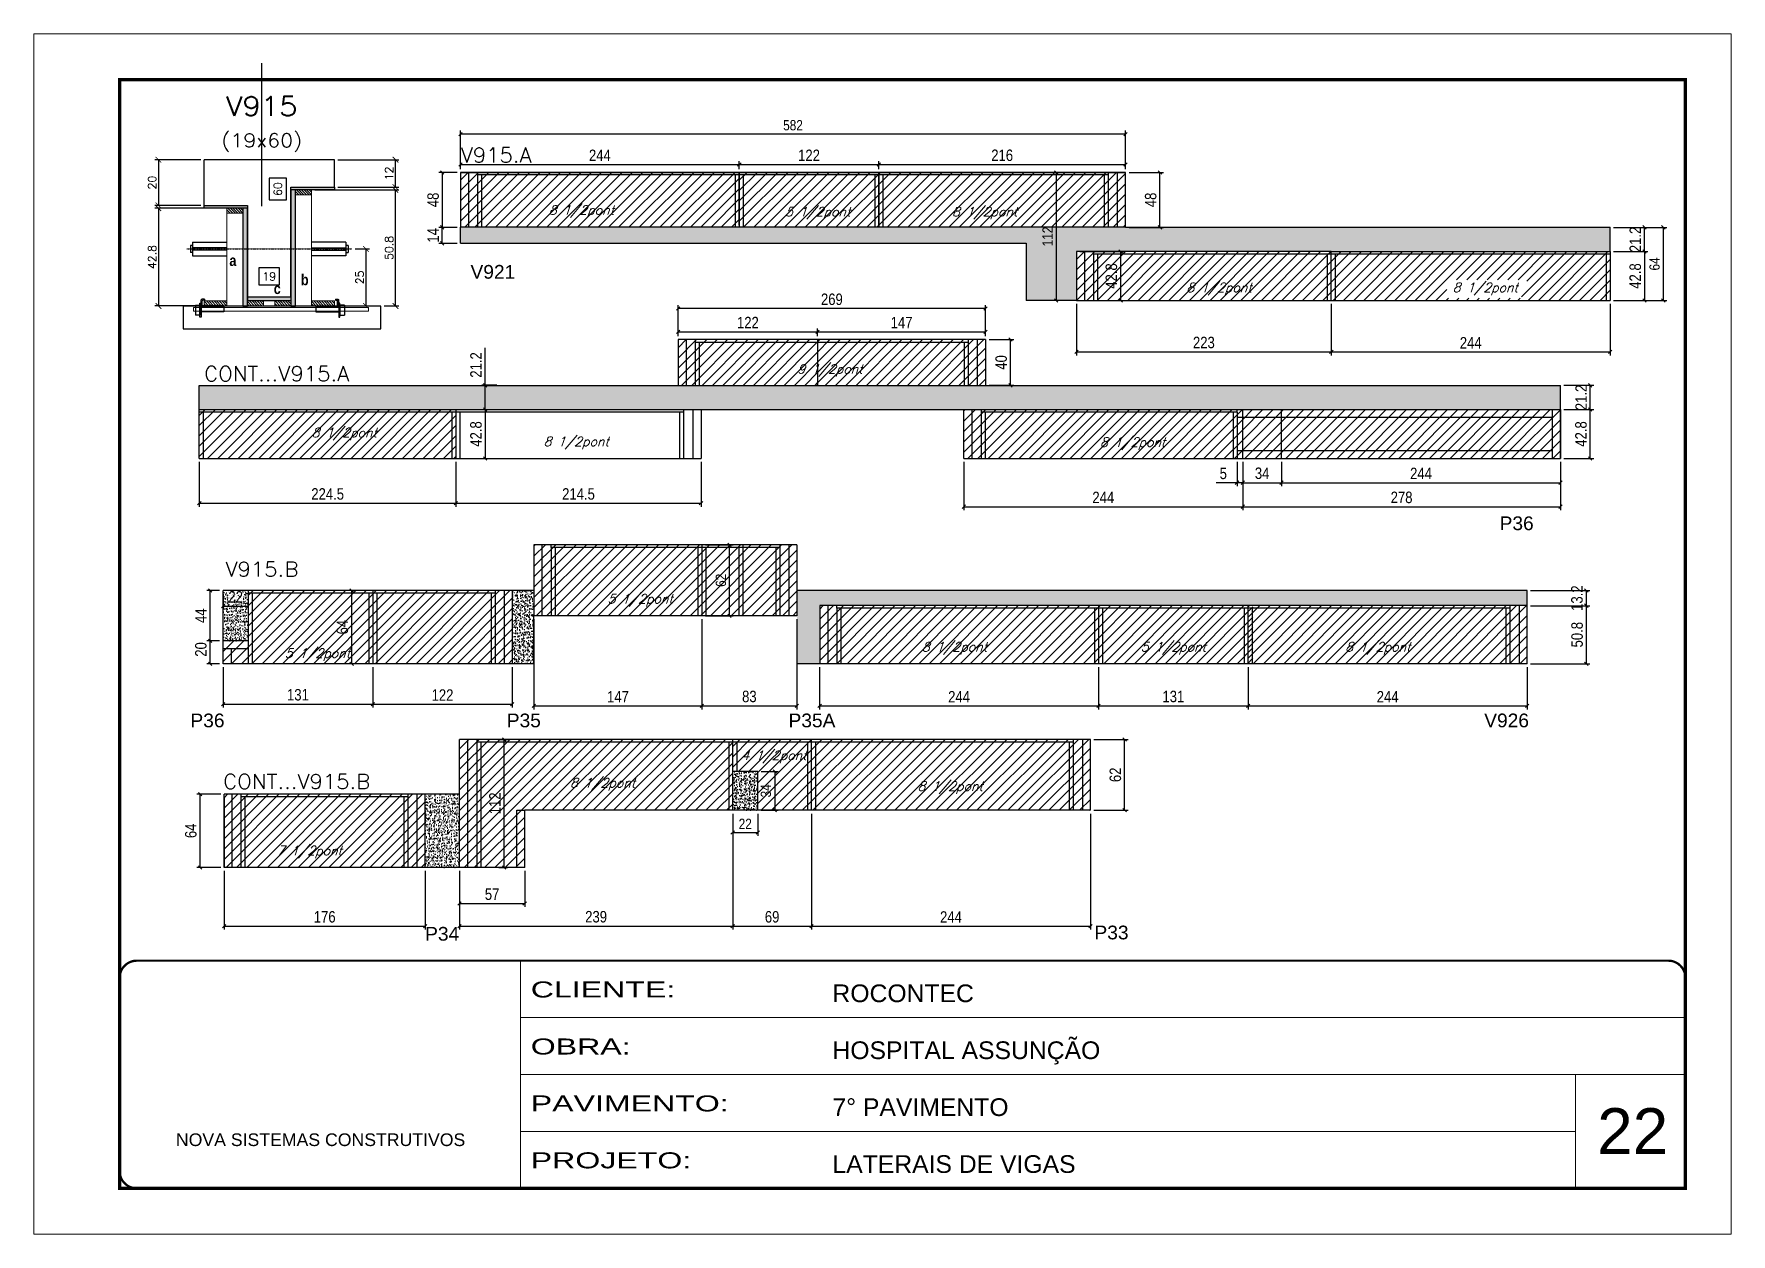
# Model space of a CAD drawing. Extents: x -20960 to -5926, y -2106 to 21915.
# Drawn here: x -10608 to -9123, y 15123 to 16173 of the extents above; entities that cross this region are included whole.
import ezdxf
from ezdxf.enums import TextEntityAlignment as Align

# ---------------------------------------------------------------- set-up
doc = ezdxf.new("R2010")
doc.units = 0
for name, pattern in [('CONTINUO', [0]), ('DASHED', [0.75, 0.5, -0.25]), ('HIDDEN', [0.375, 0.25, -0.125])]:
    doc.linetypes.add(name, pattern=pattern)
for name, color, linetype in [('5', 5, 'Continuous'), ('barrote', 251, 'Continuous'), ('COTA', 241, 'Continuous'), ('Cota Seção (2x)', 4, 'Continuous'), ('detalhes', 4, 'Continuous'), ('Painéis', 200, 'Continuous'), ('presilha', 1, 'Continuous'), ('Reaproveitamento', 251, 'Continuous'), ('SARR_2.2x7', 40, 'Continuous'), ('SARR_3.5x7', 81, 'Continuous'), ('TENSOR', 3, 'Continuous'), ('texto', 7, 'Continuous'), ('Texto de Titulo', 7, 'Continuous'), ('Texto Qtd Sarr', 242, 'Continuous')]:
    doc.layers.add(name, color=color, linetype=linetype)
for name, color, linetype, lineweight in [('CARIMBO', 255, 'Continuous', 9), ('CONCRETO', 251, 'Continuous', 25), ('Folhas', 255, 'Continuous', 9), ('Hachura', 251, 'Continuous', 9), ('Madeira', 126, 'Continuous', 18), ('SARRAFO DE PRESSAO', 251, 'DASHED', 9), ('SCO-___-LAJ', 2, 'Continuous', 0), ('Texto Seção', 7, 'Continuous', 15)]:
    doc.layers.add(name, color=color, linetype=linetype, lineweight=lineweight)
doc.styles.add('ARIAL', font='arial.ttf')
doc.styles.add('COTA TECNICA', font='techl___.ttf', dxfattribs={"height": 10})
doc.styles.add('COTA TECNICA-50', font='techl___.ttf', dxfattribs={"height": 9})
doc.styles.add('REGUA-120', font='ROMANS.shx', dxfattribs={"height": 15})
doc.styles.add('Romans', font='romans.shx')
doc.styles.get("Standard").update_dxf_attribs({"font": 'arial.ttf'})
doc.styles.add('TECNICA', font='techb___.ttf', dxfattribs={"height": 10})
doc.styles.add('Tecnologia', font='')
doc.styles.get('Tecnologia').set_extended_font_data('Forgotten Futurist')
doc.dimstyles.new('COTA PAINEL-50', dxfattribs={"dimtxt": 9, "dimasz": 3, "dimexe": 3, "dimexo": 3, "dimgap": 3, "dimtad": 1, "dimdec": 1, "dimzin": 12, "dimdsep": 46, "dimtxsty": 'COTA TECNICA-50', "dimblk1": 'OBLIQUE', "dimblk2": 'OBLIQUE', "dimsah": 1, "dimcen": 0.9, "dimclrd": 4, "dimclre": 4, "dimclrt": 240, "dimadec": 1, "dimazin": 3, "dimtfac": 1, "dimtdec": 1, "dimtmove": 0, "dimatfit": 3, "dimfxl": 1, "dimtolj": 1, "dimtzin": 12, "dimarcsym": 0})
doc.dimstyles.new('Cota Seção (2x)', dxfattribs={"dimtxt": 7, "dimasz": 5, "dimexe": 3, "dimexo": 3, "dimgap": 2, "dimtad": 3, "dimdec": 1, "dimlfac": 0.5, "dimzin": 12, "dimdsep": 46, "dimtxsty": 'Romans', "dimblk": 'ARCHTICK', "dimcen": 0, "dimclrd": 4, "dimclre": 4, "dimclrt": 1, "dimadec": 1, "dimazin": 3, "dimtfac": 1, "dimtdec": 1, "dimtmove": 0, "dimatfit": 3, "dimldrblk": 'OBLIQUE', "dimfxl": 1, "dimtolj": 1, "dimtzin": 12, "dimarcsym": 0})
doc.dimstyles.new('Cota Seção interna', dxfattribs={"dimtxt": 7, "dimasz": 6, "dimexe": 0.18, "dimexo": 2, "dimgap": -4, "dimtad": 3, "dimdec": 1, "dimlfac": 0.5, "dimzin": 12, "dimdsep": 46, "dimtxsty": 'Romans', "dimblk": 'ARCHTICK', "dimcen": 0.09, "dimse1": 1, "dimse2": 1, "dimsd1": 1, "dimsd2": 1, "dimclrd": 180, "dimclre": 5, "dimclrt": 1, "dimadec": 0, "dimazin": 3, "dimtfac": 1, "dimtdec": 1, "dimtofl": 0, "dimtmove": 0, "dimatfit": 3, "dimldrblk": 'ARCHTICK', "dimfxl": 1, "dimtolj": 1, "dimtzin": 0, "dimarcsym": 0})
doc.dimstyles.new('PAINEL', dxfattribs={"dimtxt": 10, "dimasz": 3, "dimexe": 3, "dimexo": 3, "dimgap": 3, "dimtad": 1, "dimdec": 1, "dimzin": 12, "dimdsep": 46, "dimtxsty": 'COTA TECNICA', "dimblk1": 'OBLIQUE', "dimblk2": 'OBLIQUE', "dimsah": 1, "dimcen": 0.9, "dimclrd": 4, "dimclre": 4, "dimclrt": 240, "dimadec": 1, "dimazin": 3, "dimtfac": 1, "dimtdec": 1, "dimtmove": 0, "dimatfit": 3, "dimfxl": 1, "dimtolj": 1, "dimtzin": 12, "dimarcsym": 0})
pattern_1 = [(50, (-147719.4264, -14827.927), (5.46554007, -0.47817257), [0.5715, -6.2865]), (355, (-147719.4264, -14827.927), (-1.05730264, 5.73170536), [0.4572, -5.02921753]), (100.4514447, (-147718.971, -14827.967), (4.40823741, 5.25353256), [0.48570026, -5.34270734]), (46.1842, (-147719.4264, -14826.403), (8.13237123, -1.26126984), [0.85725, -9.42975]), (96.6355576, (-147718.749, -14826.508), (7.122124, 7.42278374), [0.7285507, -8.01406824]), (351.184151, (-147719.426, -14826.403), (7.122124, 7.42278374), [0.685799, -7.54379196]), (21, (-147718.6644, -14826.784), (4.54843174, -3.06795595), [0.5715, -6.2865]), (326, (-147718.6644, -14826.784), (1.85406085, 5.52563898), [0.4572, -5.0292]), (71.451445, (-147718.2854, -14827.0397), (6.40249258, 2.45768307), [0.48570026, -5.34269813]), (37.5, (-147719.4264, -14827.927), (0.092658098, 2.536651166), [0, -4.96824, 0, -5.1054, 0, -5.04825]), (7.5, (-147719.4264, -14827.927), (2.004589875, 3.005417245), [0, -2.91084, 0, -4.85394, 0, -1.92405]), (327.5, (-147721.1257, -14827.927), (4.067717855, -0.17186232), [0, -1.905, 0, -5.9436, 0, -7.8867]), (317.5, (-147721.8877, -14827.927), (4.44387544, 0.76279473), [0, -2.4765, 0, -3.94716, 0, -5.6007])]
pattern_2 = [(45, (-152554.062, -16012.6736), (-4.49012806, 4.49012806), [])]
pattern_3 = [(45, (-152512.465, -12538.4326), (-4.49012806, 4.49012806), [])]

msp = doc.modelspace()

# ---------------------------------------------------------------- texts
at = {"layer": '5', "linetype": 'Continuous'}
for s, rotation, p in [('V921', 0.00004, (-10226.48, 15958.38)), ('P36', 0.00004, (-9326.01, 15738.38)), ('P36', 359.99996, (-10471.57, 15565.9)), ('P35', 359.99996, (-10194.75, 15565.9)), ('P35A', 359.99996, (-9948.22, 15565.9)), ('V926', 359.99996, (-9339.47, 15565.9)), ('P34', 359.99996, (-10266.21, 15379.22)), ('P33', 359.99996, (-9680.53, 15380.36))]:
    msp.add_text(s, height=12, rotation=rotation, dxfattribs=at).set_placement(p)
at = {"layer": 'CARIMBO', "style": 'ARIAL'}
msp.add_text('22', height=40, dxfattribs=at).set_placement((-9240.64, 15192.66))
at = {"layer": 'detalhes', "style": 'TECNICA'}
for s, p in [('a', (-10437.46, 15969.5)), ('c', (-10398.65, 15944.97)), ('b', (-10374.91, 15952.66))]:
    msp.add_text(s, height=9.6, dxfattribs=at).set_placement(p)
at = {"layer": 'texto', "color": 2, "char_height": 8, "attachment_point": 5, "style": 'Romans'}
for s, insert in [('{\\Q19;\\C256;8 1/2pont}', (-10129.41, 16017.23)), ('{\\Q19;\\C256;5 1/2pont}', (-9922.62, 16015.69)), ('{\\Q19;\\C256;8 1/2pont}', (-9776.54, 16015.69)), ('{\\Q19;\\C256;8 1/2pont}', (-9571.44, 15949.37)), ('{\\Q19;\\C256;8 1/2pont}', (-9338.5, 15949.37)), ('{\\Q19;\\C256;9 1/2pont}', (-9911.92, 15878.06)), ('{\\Q19;\\C256;8 1/2pont}', (-10336.9, 15822.45)), ('{\\Q19;\\C256;8 1/2pont}', (-10133.95, 15814.66)), ('{\\Q19;\\C256;8 1/2pont}', (-9647.02, 15814.06)), ('{\\Q19;\\C256;5 1/2pont}', (-10078.02, 15676.98)), ('{\\Q19;\\C256;8 1/2pont}', (-9803, 15634.98)), ('{\\Q19;\\C256;5 1/2pont}', (-9611.45, 15634.98)), ('{\\Q19;\\C256;8 1/2pont}', (-9432.5, 15634.98)), ('{\\Q19;\\C256;5 1/2pont}', (-10360.39, 15629.4)), ('{\\Q19;\\C256;4 1/2pont}', (-9960.97, 15539.97)), ('{\\Q19;\\C256;8 1/2pont}', (-10110.89, 15515.96)), ('{\\Q19;\\C256;8 1/2pont}', (-9806.72, 15513.08)), ('{\\Q19;\\C256;7 1/2pont}', (-10367.46, 15456.7))]:
    msp.add_mtext(s, dxfattribs=dict(at, insert=insert))
at = {"layer": 'Texto Seção', "style": 'REGUA-120', "width": 1.05}
for s, p in [('V915.A', (-10235.11, 16060.04)), ('CONT...V915.A', (-10459.62, 15868.74)), ('V915.B', (-10440.88, 15697.68)), ('CONT...V915.B', (-10442.91, 15512.02))]:
    msp.add_text(s, height=13, dxfattribs=at).set_placement(p)

# ---------------------------------------------------------------- blocks, each defined once
blk = doc.blocks.new('9999999999')
at = {"color": 30, "linetype": 'CONTINUO'}
for p, q in [((98564.6, 34230.2), (98564.6, 34429.4)), ((98564.6, 34379.6), (99584, 34379.6)), ((98564.6, 34329.8), (99488, 34329.8)), ((99584, 34329.8), (99488, 34329.8)), ((99488, 34329.8), (99488, 34230.2)), ((98564.6, 34280), (99488, 34280))]:
    blk.add_line(p, q, dxfattribs=at)
at = {"color": 30, "linetype": 'CONTINUO', "const_width": 2}
blk.add_lwpolyline([(99584, 34230.2), (99584, 34414.4, 0.414214), (99569, 34429.4), (98229, 34429.4, 0.414214), (98214, 34414.4), (98214, 34245.2, 0.414214), (98229, 34230.2), (99584, 34230.2)], format="xyb", dxfattribs=at)
at = {"layer": 'Folhas'}
blk.add_lwpolyline([(98139, 34190.2), (99624, 34190.2), (99624, 35240.2), (98139, 35240.2)], close=True, dxfattribs=at)
at = {"layer": 'Folhas', "color": 30, "const_width": 3}
blk.add_lwpolyline([(98214, 34230.2), (99584, 34230.2), (99584, 35200.2), (98214, 35200.2)], close=True, dxfattribs=at)
at = {"color": 7, "linetype": 'Continuous', "ltscale": 5, "style": 'ARIAL'}
for s, height, p in [('ROCONTEC', 15.48, (98837.7, 34393.1)), ('HOSPITAL ASSUNÇÃO', 15.483, (98837.7, 34343.3)), ('7° PAVIMENTO', 15.483, (98837.7, 34293.5)), ('NOVA SISTEMAS CONSTRUTIVOS', 11.059, (98263.2, 34267.2)), ('LATERAIS DE VIGAS', 15.483, (98837.7, 34243.7))]:
    blk.add_text(s, height=height, dxfattribs=at).set_placement(p)
at = {"layer": 'Folhas', "color": 7, "style": 'Tecnologia', "width": 1.5}
for s, p in [('CLIENTE:', (98573.7, 34397.2)), ('OBRA:', (98573.7, 34347.3)), ('PAVIMENTO:', (98573.7, 34297.5)), ('PROJETO:', (98573.7, 34247.7))]:
    blk.add_text(s, height=14, dxfattribs=at).set_placement(p)
blk = doc.blocks.new('titulo1')
at = {"layer": 'Defpoints', "color": 252, "linetype": 'HIDDEN', "ltscale": 2}
blk.add_line((0, 0), (0, 125), dxfattribs=at)
at = {"layer": 'Defpoints', "style": 'Romans', "oblique": 15}
blk.add_attdef('FOLHA', text='', height=10, dxfattribs=at).set_placement((0, 15.6), align=Align.MIDDLE_CENTER)
at = {"layer": 'Texto Qtd Sarr', "color": 3, "style": 'Romans', "oblique": 15}
for tag, height, p in [('TITULO', 17, (0, 71.4)), ('SEÇÃO', 12, (0, 41.5))]:
    blk.add_attdef(tag, text='', height=height, dxfattribs=at).set_placement(p, align=Align.MIDDLE_CENTER)
blk = doc.blocks.new('*D474')
at = {"layer": 'Cota Seção (2x)', "color": 180, "lineweight": -2, "transparency": 16777216}
for p, q in [((-10387.6, 16046.3), (-10402.6, 16046.3)), ((-10402.6, 16046.3), (-10402.6, 16027.3)), ((-10387.6, 16027.3), (-10387.6, 16046.3)), ((-10402.6, 16027.3), (-10387.6, 16027.3))]:
    blk.add_line(p, q, dxfattribs=at)
at = {"layer": 'Defpoints', "color": 0, "transparency": 16777216}
for p in [(-10383.6, 16062.5), (-10383.6, 16062.5), (-10383.6, 15942.5)]:
    blk.add_point(p, dxfattribs=at)
at = {"layer": 'Cota Seção (2x)', "color": 1, "transparency": 16777216, "insert": (-10395.1, 16036.8), "char_height": 7, "attachment_point": 5, "rotation": 90, "style": 'Romans'}
blk.add_mtext('\\A1;60', dxfattribs=at)
blk = doc.blocks.new('_ArchTick')
at = {"color": 0, "linetype": 'ByBlock', "const_width": 0.15}
blk.add_lwpolyline([(-0.5, -0.5), (0.5, 0.5)], dxfattribs=at)
blk = doc.blocks.new('PRESILHA METÁLICA 1')
at = {"layer": 'presilha'}
for p, q in [((0, 13), (6, 13)), ((0, 13), (0, 0)), ((6, 0), (0, 0)), ((6, 15.5), (7.5, 15.5)), ((6, -2.5), (6, 15.5)), ((6, 13), (6, 0)), ((7.5, 10.6), (7.5, 19.9)), ((7.5, 15.5), (7.5, -2.5)), ((37.5, 4.1), (7.5, 4.1)), ((12, 21), (8.6, 21)), ((9, 11.6), (9, 18.9)), ((12, 19.5), (9.6, 19.5)), ((37.5, 11), (9.6, 11)), ((12, 21), (12, 19.5)), ((37.5, 11), (37.5, 4.1)), ((7.5, -2.5), (6, -2.5))]:
    blk.add_line(p, q, dxfattribs=at)
for centre, radius, start, end in [((8.6, 19.9), 1.14, 90, 180), ((9.6, 18.9), 0.57, 90, 180), ((9.6, 11.6), 0.57, 180, 270)]:
    blk.add_arc(centre, radius, start, end, dxfattribs=at)
blk = doc.blocks.new('*D475')
at = {"layer": 'Cota Seção (2x)', "color": 180, "lineweight": -2, "transparency": 16777216}
for p, q in [((-10393.6, 15967.9), (-10411.6, 15967.9)), ((-10411.6, 15967.9), (-10411.6, 15952.9)), ((-10393.6, 15952.9), (-10393.6, 15967.9)), ((-10411.6, 15952.9), (-10393.6, 15952.9))]:
    blk.add_line(p, q, dxfattribs=at)
at = {"layer": 'Defpoints', "color": 0, "transparency": 16777216}
for p in [(-10421.6, 15934.5), (-10383.6, 15948.9), (-10383.6, 15934.5)]:
    blk.add_point(p, dxfattribs=at)
at = {"layer": 'Cota Seção (2x)', "color": 1, "transparency": 16777216, "insert": (-10402.6, 15960.4), "char_height": 7, "attachment_point": 5, "style": 'Romans'}
blk.add_mtext('\\A1;19', dxfattribs=at)
blk = doc.blocks.new('*D476')
at = {"layer": 'COTA', "color": 4, "lineweight": -2, "transparency": 16777216}
for p, q in [((-10442.6, 16020.1), (-10502.6, 16020.1)), ((-10499.6, 16020.1), (-10499.6, 15934.5)), ((-10442.6, 15934.5), (-10502.6, 15934.5))]:
    blk.add_line(p, q, dxfattribs=at)
at = {"layer": 'Defpoints', "color": 0, "transparency": 16777216}
for p in [(-10439.6, 16020.1), (-10499.6, 15934.5), (-10439.6, 15934.5)]:
    blk.add_point(p, dxfattribs=at)
at = {"layer": 'COTA', "color": 4, "lineweight": -2, "transparency": 16777216, "xscale": 5, "yscale": 5, "zscale": 5}
for p, rotation in [((-10499.6, 16020.1), 90), ((-10499.6, 15934.5), 270)]:
    blk.add_blockref('_ArchTick', p, dxfattribs=dict(at, rotation=rotation))
at = {"layer": 'COTA', "color": 1, "transparency": 16777216, "insert": (-10505.1, 15977.3), "char_height": 7, "attachment_point": 5, "rotation": 90, "style": 'Romans'}
blk.add_mtext('\\A1;42.8', dxfattribs=at)
blk = doc.blocks.new('_Oblique')
at = {"color": 0, "linetype": 'ByBlock', "lineweight": -2}
blk.add_line((-0.5, -0.5), (0.5, 0.5), dxfattribs=at)
blk = doc.blocks.new('*D477')
at = {"layer": 'COTA', "color": 4, "lineweight": -2, "transparency": 16777216}
for p, q in [((-10327.3, 15984.4), (-10315, 15984.4)), ((-10318, 15984.4), (-10318, 15934.5)), ((-10327.3, 15934.5), (-10315, 15934.5))]:
    blk.add_line(p, q, dxfattribs=at)
at = {"layer": 'Defpoints', "color": 0, "transparency": 16777216}
for p in [(-10330.3, 15984.4), (-10330.3, 15934.5), (-10318, 15934.5)]:
    blk.add_point(p, dxfattribs=at)
at = {"layer": 'COTA', "color": 4, "lineweight": -2, "transparency": 16777216, "xscale": 5, "yscale": 5, "zscale": 5}
for p, rotation in [((-10318, 15984.4), 90), ((-10318, 15934.5), 270)]:
    blk.add_blockref('_ArchTick', p, dxfattribs=dict(at, rotation=rotation))
at = {"layer": 'COTA', "color": 1, "transparency": 16777216, "insert": (-10323.5, 15959.5), "char_height": 7, "attachment_point": 5, "rotation": 90, "style": 'Romans'}
blk.add_mtext('\\A1;25', dxfattribs=at)
blk = doc.blocks.new('*D478')
at = {"layer": 'COTA', "color": 4, "lineweight": -2, "transparency": 16777216}
for p, q in [((-10462.6, 16062.5), (-10502.6, 16062.5)), ((-10499.6, 16062.5), (-10499.6, 16022.5)), ((-10462.6, 16022.5), (-10502.6, 16022.5))]:
    blk.add_line(p, q, dxfattribs=at)
at = {"layer": 'Defpoints', "color": 0, "transparency": 16777216}
for p in [(-10459.6, 16062.5), (-10499.6, 16022.5), (-10459.6, 16022.5)]:
    blk.add_point(p, dxfattribs=at)
at = {"layer": 'COTA', "color": 4, "lineweight": -2, "transparency": 16777216, "xscale": 5, "yscale": 5, "zscale": 5}
for p, rotation in [((-10499.6, 16062.5), 90), ((-10499.6, 16022.5), 270)]:
    blk.add_blockref('_ArchTick', p, dxfattribs=dict(at, rotation=rotation))
at = {"layer": 'COTA', "color": 1, "transparency": 16777216, "insert": (-10505.1, 16042.5), "char_height": 7, "attachment_point": 5, "rotation": 90, "style": 'Romans'}
blk.add_mtext('\\A1;20', dxfattribs=at)
blk = doc.blocks.new('*D479')
at = {"layer": 'COTA', "color": 4, "lineweight": -2, "transparency": 16777216}
for p, q in [((-10362.6, 16036.1), (-10289.2, 16036.1)), ((-10292.2, 15934.5), (-10292.2, 16036.1)), ((-10302, 15934.5), (-10289.2, 15934.5))]:
    blk.add_line(p, q, dxfattribs=at)
at = {"layer": 'Defpoints', "color": 0, "transparency": 16777216}
for p in [(-10365.6, 16036.1), (-10292.2, 16036.1), (-10305, 15934.5)]:
    blk.add_point(p, dxfattribs=at)
at = {"layer": 'COTA', "color": 4, "lineweight": -2, "transparency": 16777216, "xscale": 5, "yscale": 5, "zscale": 5}
for p, rotation in [((-10292.2, 16036.1), 90), ((-10292.2, 15934.5), 270)]:
    blk.add_blockref('_ArchTick', p, dxfattribs=dict(at, rotation=rotation))
at = {"layer": 'COTA', "color": 1, "transparency": 16777216, "insert": (-10297.7, 15985.3), "char_height": 7, "attachment_point": 5, "rotation": 90, "style": 'Romans'}
blk.add_mtext('\\A1;50.8', dxfattribs=at)
blk = doc.blocks.new('*D480')
at = {"layer": 'COTA', "color": 4, "lineweight": -2, "transparency": 16777216}
for p, q in [((-10342.6, 16062.5), (-10289.2, 16062.5)), ((-10292.2, 16038.5), (-10292.2, 16062.5)), ((-10342.6, 16038.5), (-10289.2, 16038.5))]:
    blk.add_line(p, q, dxfattribs=at)
at = {"layer": 'Defpoints', "color": 0, "transparency": 16777216}
for p in [(-10345.6, 16062.5), (-10292.2, 16062.5), (-10345.6, 16038.5)]:
    blk.add_point(p, dxfattribs=at)
at = {"layer": 'COTA', "color": 4, "lineweight": -2, "transparency": 16777216, "xscale": 5, "yscale": 5, "zscale": 5}
for p, rotation in [((-10292.2, 16062.5), 90), ((-10292.2, 16038.5), 270)]:
    blk.add_blockref('_ArchTick', p, dxfattribs=dict(at, rotation=rotation))
at = {"layer": 'COTA', "color": 1, "transparency": 16777216, "insert": (-10297.7, 16050.5), "char_height": 7, "attachment_point": 5, "rotation": 90, "style": 'Romans'}
blk.add_mtext('\\A1;12', dxfattribs=at)
blk = doc.blocks.new('*D481')
at = {"layer": 'COTA', "color": 4, "linetype": 'ByBlock', "lineweight": -2, "transparency": 16777216}
for p, q in [((-9473.3, 15936.3), (-9473.3, 15891.3)), ((-9229.3, 15936.3), (-9229.3, 15891.3)), ((-9473.3, 15894.3), (-9229.3, 15894.3))]:
    blk.add_line(p, q, dxfattribs=at)
at = {"layer": 'Defpoints', "color": 0, "linetype": 'ByBlock', "transparency": 16777216}
for p in [(-9473.3, 15939.3), (-9229.3, 15939.3), (-9229.3, 15894.3)]:
    blk.add_point(p, dxfattribs=at)
at = {"layer": 'COTA', "color": 4, "linetype": 'ByBlock', "lineweight": -2, "transparency": 16777216, "xscale": 3, "yscale": 3, "zscale": 3, "rotation": 180}
blk.add_blockref('_Oblique', (-9473.3, 15894.3), dxfattribs=at)
at = {"layer": 'COTA', "color": 4, "linetype": 'ByBlock', "lineweight": -2, "transparency": 16777216, "xscale": 3, "yscale": 3, "zscale": 3}
blk.add_blockref('_Oblique', (-9229.3, 15894.3), dxfattribs=at)
at = {"layer": 'COTA', "color": 240, "linetype": 'ByBlock', "transparency": 16777216, "insert": (-9351.3, 15902.3), "char_height": 10, "attachment_point": 5, "style": 'COTA TECNICA'}
blk.add_mtext('\\A1;244', dxfattribs=at)
blk = doc.blocks.new('*D482')
at = {"layer": 'COTA', "color": 4, "linetype": 'ByBlock', "lineweight": -2, "transparency": 16777216}
for p, q in [((-10238.3, 16003.3), (-10254.2, 16003.3)), ((-10251.2, 15989.3), (-10251.2, 16003.3)), ((-10238.3, 15989.3), (-10254.2, 15989.3))]:
    blk.add_line(p, q, dxfattribs=at)
at = {"layer": 'Defpoints', "color": 0, "linetype": 'ByBlock', "transparency": 16777216}
for p in [(-10251.2, 16003.3), (-10235.3, 16003.3), (-10235.3, 15989.3)]:
    blk.add_point(p, dxfattribs=at)
at = {"layer": 'COTA', "color": 4, "linetype": 'ByBlock', "lineweight": -2, "transparency": 16777216, "xscale": 3, "yscale": 3, "zscale": 3}
for p, rotation in [((-10251.2, 16003.3), 90), ((-10251.2, 15989.3), 270)]:
    blk.add_blockref('_Oblique', p, dxfattribs=dict(at, rotation=rotation))
at = {"layer": 'COTA', "color": 240, "linetype": 'ByBlock', "transparency": 16777216, "insert": (-10259.2, 15996.3), "char_height": 10, "attachment_point": 5, "rotation": 90, "style": 'COTA TECNICA'}
blk.add_mtext('\\A1;14', dxfattribs=at)
blk = doc.blocks.new('*D483')
at = {"layer": 'COTA', "color": 4, "linetype": 'ByBlock', "lineweight": -2, "transparency": 16777216}
for p, q in [((-9226.3, 16003.3), (-9196.2, 16003.3)), ((-9199.2, 15982.1), (-9199.2, 16003.3)), ((-9226.3, 15982.1), (-9196.2, 15982.1))]:
    blk.add_line(p, q, dxfattribs=at)
at = {"layer": 'Defpoints', "color": 0, "linetype": 'ByBlock', "transparency": 16777216}
for p in [(-9229.3, 16003.3), (-9199.2, 16003.3), (-9229.3, 15982.1)]:
    blk.add_point(p, dxfattribs=at)
at = {"layer": 'COTA', "color": 4, "linetype": 'ByBlock', "lineweight": -2, "transparency": 16777216, "xscale": 3, "yscale": 3, "zscale": 3}
for p, rotation in [((-9199.2, 16003.3), 90), ((-9199.2, 15982.1), 270)]:
    blk.add_blockref('_Oblique', p, dxfattribs=dict(at, rotation=rotation))
at = {"layer": 'COTA', "color": 240, "linetype": 'ByBlock', "transparency": 16777216, "insert": (-9207.3, 15992.7), "char_height": 10, "attachment_point": 5, "rotation": 90, "style": 'COTA TECNICA'}
blk.add_mtext('\\A1;21.2', dxfattribs=at)
blk = doc.blocks.new('*D528')
at = {"layer": 'COTA', "color": 4, "lineweight": -2, "transparency": 16777216}
for p, q in [((-9696.3, 15936.3), (-9696.3, 15891.3)), ((-9473.3, 15936.3), (-9473.3, 15891.3)), ((-9696.3, 15894.3), (-9473.3, 15894.3))]:
    blk.add_line(p, q, dxfattribs=at)
at = {"layer": 'Defpoints', "color": 0, "transparency": 16777216}
for p in [(-9696.3, 15939.3), (-9473.3, 15939.3), (-9473.3, 15894.3)]:
    blk.add_point(p, dxfattribs=at)
at = {"layer": 'COTA', "color": 4, "lineweight": -2, "transparency": 16777216, "xscale": 3, "yscale": 3, "zscale": 3, "rotation": 180}
blk.add_blockref('_Oblique', (-9696.3, 15894.3), dxfattribs=at)
at = {"layer": 'COTA', "color": 4, "lineweight": -2, "transparency": 16777216, "xscale": 3, "yscale": 3, "zscale": 3}
blk.add_blockref('_Oblique', (-9473.3, 15894.3), dxfattribs=at)
at = {"layer": 'COTA', "color": 240, "transparency": 16777216, "insert": (-9584.8, 15902.5), "char_height": 10, "attachment_point": 5, "style": 'COTA TECNICA'}
blk.add_mtext('\\A1;223', dxfattribs=at)
blk = doc.blocks.new('*D529')
at = {"layer": 'COTA', "color": 4, "lineweight": -2, "transparency": 16777216}
for p, q in [((-9226.3, 15982.1), (-9196.2, 15982.1)), ((-9199.2, 15982.1), (-9199.2, 15939.3)), ((-9226.3, 15939.3), (-9196.2, 15939.3))]:
    blk.add_line(p, q, dxfattribs=at)
at = {"layer": 'Defpoints', "color": 0, "transparency": 16777216}
for p in [(-9229.3, 15982.1), (-9229.3, 15939.3), (-9199.2, 15939.3)]:
    blk.add_point(p, dxfattribs=at)
at = {"layer": 'COTA', "color": 4, "lineweight": -2, "transparency": 16777216, "xscale": 3, "yscale": 3, "zscale": 3}
for p, rotation in [((-9199.2, 15982.1), 90), ((-9199.2, 15939.3), 270)]:
    blk.add_blockref('_Oblique', p, dxfattribs=dict(at, rotation=rotation))
at = {"layer": 'COTA', "color": 240, "transparency": 16777216, "insert": (-9207.3, 15960.7), "char_height": 10, "attachment_point": 5, "rotation": 90, "style": 'COTA TECNICA'}
blk.add_mtext('\\A1;42.8', dxfattribs=at)
blk = doc.blocks.new('*D530')
at = {"layer": 'COTA', "color": 4, "lineweight": -2, "ltscale": 25, "transparency": 16777216}
for p, q in [((-10238.3, 16051.3), (-10254.2, 16051.3)), ((-10251.2, 16051.3), (-10251.2, 16003.3)), ((-10238.3, 16003.3), (-10254.2, 16003.3))]:
    blk.add_line(p, q, dxfattribs=at)
at = {"layer": 'Defpoints', "color": 0, "ltscale": 25, "transparency": 16777216}
for p in [(-10235.3, 16051.3), (-10251.2, 16003.3), (-10235.3, 16003.3)]:
    blk.add_point(p, dxfattribs=at)
at = {"layer": 'COTA', "color": 4, "lineweight": -2, "ltscale": 25, "transparency": 16777216, "xscale": 3, "yscale": 3, "zscale": 3}
for p, rotation in [((-10251.2, 16051.3), 90), ((-10251.2, 16003.3), 270)]:
    blk.add_blockref('_Oblique', p, dxfattribs=dict(at, rotation=rotation))
at = {"layer": 'COTA', "color": 240, "ltscale": 25, "transparency": 16777216, "insert": (-10259.2, 16027.3), "char_height": 10, "attachment_point": 5, "rotation": 90, "style": 'COTA TECNICA'}
blk.add_mtext('\\A1;48', dxfattribs=at)
blk = doc.blocks.new('*D513')
at = {"layer": 'COTA', "color": 4, "lineweight": -2, "ltscale": 25, "transparency": 16777216}
for p, q in [((-10235.3, 16054.3), (-10235.3, 16061.2)), ((-10235.3, 16058.2), (-9991.3, 16058.2)), ((-9991.3, 16054.3), (-9991.3, 16061.2))]:
    blk.add_line(p, q, dxfattribs=at)
at = {"layer": 'Defpoints', "color": 0, "ltscale": 25, "transparency": 16777216}
for p in [(-9991.3, 16058.2), (-10235.3, 16051.3), (-9991.3, 16051.3)]:
    blk.add_point(p, dxfattribs=at)
at = {"layer": 'COTA', "color": 4, "lineweight": -2, "ltscale": 25, "transparency": 16777216, "xscale": 3, "yscale": 3, "zscale": 3, "rotation": 180}
blk.add_blockref('_Oblique', (-10235.3, 16058.2), dxfattribs=at)
at = {"layer": 'COTA', "color": 4, "lineweight": -2, "ltscale": 25, "transparency": 16777216, "xscale": 3, "yscale": 3, "zscale": 3}
blk.add_blockref('_Oblique', (-9991.3, 16058.2), dxfattribs=at)
at = {"layer": 'COTA', "color": 240, "ltscale": 25, "transparency": 16777216, "insert": (-10113.3, 16066.3), "char_height": 10, "attachment_point": 5, "style": 'COTA TECNICA'}
blk.add_mtext('\\A1;244', dxfattribs=at)
blk = doc.blocks.new('*D514')
at = {"layer": 'COTA', "color": 4, "lineweight": -2, "ltscale": 25, "transparency": 16777216}
for p, q in [((-9991.3, 16054.3), (-9991.3, 16061.2)), ((-9991.3, 16058.2), (-9869.3, 16058.2)), ((-9869.3, 16054.3), (-9869.3, 16061.2))]:
    blk.add_line(p, q, dxfattribs=at)
at = {"layer": 'Defpoints', "color": 0, "ltscale": 25, "transparency": 16777216}
for p in [(-9869.3, 16058.2), (-9991.3, 16051.3), (-9869.3, 16051.3)]:
    blk.add_point(p, dxfattribs=at)
at = {"layer": 'COTA', "color": 4, "lineweight": -2, "ltscale": 25, "transparency": 16777216, "xscale": 3, "yscale": 3, "zscale": 3, "rotation": 180}
blk.add_blockref('_Oblique', (-9991.3, 16058.2), dxfattribs=at)
at = {"layer": 'COTA', "color": 4, "lineweight": -2, "ltscale": 25, "transparency": 16777216, "xscale": 3, "yscale": 3, "zscale": 3}
blk.add_blockref('_Oblique', (-9869.3, 16058.2), dxfattribs=at)
at = {"layer": 'COTA', "color": 240, "ltscale": 25, "transparency": 16777216, "insert": (-9930.3, 16066.3), "char_height": 10, "attachment_point": 5, "style": 'COTA TECNICA'}
blk.add_mtext('\\A1;122', dxfattribs=at)
blk = doc.blocks.new('*D515')
at = {"layer": 'COTA', "color": 4, "lineweight": -2, "ltscale": 25, "transparency": 16777216}
for p, q in [((-9869.3, 16054.3), (-9869.3, 16061.2)), ((-9869.3, 16058.2), (-9653.3, 16058.2)), ((-9653.3, 16054.3), (-9653.3, 16061.2))]:
    blk.add_line(p, q, dxfattribs=at)
at = {"layer": 'Defpoints', "color": 0, "ltscale": 25, "transparency": 16777216}
for p in [(-9653.3, 16058.2), (-9869.3, 16051.3), (-9653.3, 16051.3)]:
    blk.add_point(p, dxfattribs=at)
at = {"layer": 'COTA', "color": 4, "lineweight": -2, "ltscale": 25, "transparency": 16777216, "xscale": 3, "yscale": 3, "zscale": 3, "rotation": 180}
blk.add_blockref('_Oblique', (-9869.3, 16058.2), dxfattribs=at)
at = {"layer": 'COTA', "color": 4, "lineweight": -2, "ltscale": 25, "transparency": 16777216, "xscale": 3, "yscale": 3, "zscale": 3}
blk.add_blockref('_Oblique', (-9653.3, 16058.2), dxfattribs=at)
at = {"layer": 'COTA', "color": 240, "ltscale": 25, "transparency": 16777216, "insert": (-9761.3, 16066.3), "char_height": 10, "attachment_point": 5, "style": 'COTA TECNICA'}
blk.add_mtext('\\A1;216', dxfattribs=at)
blk = doc.blocks.new('*D516')
at = {"layer": 'COTA', "color": 4, "lineweight": -2, "ltscale": 25, "transparency": 16777216}
for p, q in [((-9650.3, 16051.3), (-9620.2, 16051.3)), ((-9623.2, 16003.3), (-9623.2, 16051.3)), ((-9650.3, 16003.3), (-9620.2, 16003.3))]:
    blk.add_line(p, q, dxfattribs=at)
at = {"layer": 'Defpoints', "color": 0, "ltscale": 25, "transparency": 16777216}
for p in [(-9653.3, 16051.3), (-9623.2, 16051.3), (-9653.3, 16003.3)]:
    blk.add_point(p, dxfattribs=at)
at = {"layer": 'COTA', "color": 4, "lineweight": -2, "ltscale": 25, "transparency": 16777216, "xscale": 3, "yscale": 3, "zscale": 3}
for p, rotation in [((-9623.2, 16051.3), 90), ((-9623.2, 16003.3), 270)]:
    blk.add_blockref('_Oblique', p, dxfattribs=dict(at, rotation=rotation))
at = {"layer": 'COTA', "color": 240, "ltscale": 25, "transparency": 16777216, "insert": (-9631.3, 16027.3), "char_height": 10, "attachment_point": 5, "rotation": 90, "style": 'COTA TECNICA'}
blk.add_mtext('\\A1;48', dxfattribs=at)
blk = doc.blocks.new('*D517')
at = {"layer": 'COTA', "color": 4, "lineweight": -2, "ltscale": 25, "transparency": 16777216}
for p, q in [((-9693.3, 15982.1), (-9654.6, 15982.1)), ((-9657.6, 15982.1), (-9657.6, 15939.3)), ((-9693.3, 15939.3), (-9654.6, 15939.3))]:
    blk.add_line(p, q, dxfattribs=at)
at = {"layer": 'Defpoints', "color": 0, "ltscale": 25, "transparency": 16777216}
for p in [(-9696.3, 15982.1), (-9696.3, 15939.3), (-9657.6, 15939.3)]:
    blk.add_point(p, dxfattribs=at)
at = {"layer": 'COTA', "color": 4, "lineweight": -2, "ltscale": 25, "transparency": 16777216, "xscale": 3, "yscale": 3, "zscale": 3}
for p, rotation in [((-9657.6, 15982.1), 90), ((-9657.6, 15939.3), 270)]:
    blk.add_blockref('_Oblique', p, dxfattribs=dict(at, rotation=rotation))
at = {"layer": 'COTA', "color": 240, "ltscale": 25, "transparency": 16777216, "insert": (-9665.7, 15960.7), "char_height": 10, "attachment_point": 5, "rotation": 90, "style": 'COTA TECNICA'}
blk.add_mtext('\\A1;42.8', dxfattribs=at)
blk = doc.blocks.new('*D518')
at = {"layer": 'COTA', "color": 4, "lineweight": -2, "transparency": 16777216}
for p, q in [((-10235.3, 16054.3), (-10235.3, 16087.9)), ((-9653.3, 16084.9), (-10235.3, 16084.9)), ((-9653.3, 16054.3), (-9653.3, 16087.9))]:
    blk.add_line(p, q, dxfattribs=at)
at = {"layer": 'Defpoints', "color": 0, "transparency": 16777216}
for p in [(-10235.3, 16084.9), (-10235.3, 16051.3), (-9653.3, 16051.3)]:
    blk.add_point(p, dxfattribs=at)
at = {"layer": 'COTA', "color": 4, "lineweight": -2, "transparency": 16777216, "xscale": 3, "yscale": 3, "zscale": 3, "rotation": 180}
blk.add_blockref('_Oblique', (-10235.3, 16084.9), dxfattribs=at)
at = {"layer": 'COTA', "color": 4, "lineweight": -2, "transparency": 16777216, "xscale": 3, "yscale": 3, "zscale": 3}
blk.add_blockref('_Oblique', (-9653.3, 16084.9), dxfattribs=at)
at = {"layer": 'COTA', "color": 240, "transparency": 16777216, "insert": (-9944.3, 16092.6), "char_height": 9, "attachment_point": 5, "style": 'COTA TECNICA-50'}
blk.add_mtext('\\A1;582', dxfattribs=at)
blk = doc.blocks.new('*D519')
at = {"layer": 'COTA', "color": 4, "lineweight": -2, "transparency": 16777216}
for p, q in [((-9226.3, 16003.3), (-9179.8, 16003.3)), ((-9182.8, 16003.3), (-9182.8, 15939.3)), ((-9226.3, 15939.3), (-9179.8, 15939.3))]:
    blk.add_line(p, q, dxfattribs=at)
at = {"layer": 'Defpoints', "color": 0, "transparency": 16777216}
for p in [(-9229.3, 16003.3), (-9229.3, 15939.3), (-9182.8, 15939.3)]:
    blk.add_point(p, dxfattribs=at)
at = {"layer": 'COTA', "color": 4, "lineweight": -2, "transparency": 16777216, "xscale": 3, "yscale": 3, "zscale": 3}
for p, rotation in [((-9182.8, 16003.3), 90), ((-9182.8, 15939.3), 270)]:
    blk.add_blockref('_Oblique', p, dxfattribs=dict(at, rotation=rotation))
at = {"layer": 'COTA', "color": 240, "transparency": 16777216, "insert": (-9190.4, 15971.3), "char_height": 9, "attachment_point": 5, "rotation": 90, "style": 'COTA TECNICA-50'}
blk.add_mtext('\\A1;64', dxfattribs=at)
blk = doc.blocks.new('*D461')
at = {"layer": 'COTA', "color": 4, "linetype": 'ByBlock', "lineweight": -2, "transparency": 16777216}
for p, q in [((-10443, 15618.5), (-10443, 15583.1)), ((-10312, 15618.5), (-10312, 15583.1)), ((-10443, 15586.1), (-10312, 15586.1))]:
    blk.add_line(p, q, dxfattribs=at)
at = {"layer": 'Defpoints', "color": 0, "linetype": 'ByBlock', "transparency": 16777216}
for p in [(-10443, 15621.5), (-10312, 15621.5), (-10312, 15586.1)]:
    blk.add_point(p, dxfattribs=at)
at = {"layer": 'COTA', "color": 4, "linetype": 'ByBlock', "lineweight": -2, "transparency": 16777216, "xscale": 3, "yscale": 3, "zscale": 3, "rotation": 180}
blk.add_blockref('_Oblique', (-10443, 15586.1), dxfattribs=at)
at = {"layer": 'COTA', "color": 4, "linetype": 'ByBlock', "lineweight": -2, "transparency": 16777216, "xscale": 3, "yscale": 3, "zscale": 3}
blk.add_blockref('_Oblique', (-10312, 15586.1), dxfattribs=at)
at = {"layer": 'COTA', "color": 240, "linetype": 'ByBlock', "transparency": 16777216, "insert": (-10377.5, 15594.3), "char_height": 10, "attachment_point": 5, "style": 'COTA TECNICA'}
blk.add_mtext('\\A1;131', dxfattribs=at)
blk = doc.blocks.new('*D462')
at = {"layer": 'COTA', "color": 4, "linetype": 'ByBlock', "lineweight": -2, "transparency": 16777216}
for p, q in [((-10312, 15618.5), (-10312, 15583.1)), ((-10190, 15618.5), (-10190, 15583.1)), ((-10312, 15586.1), (-10190, 15586.1))]:
    blk.add_line(p, q, dxfattribs=at)
at = {"layer": 'Defpoints', "color": 0, "linetype": 'ByBlock', "transparency": 16777216}
for p in [(-10312, 15621.5), (-10190, 15621.5), (-10190, 15586.1)]:
    blk.add_point(p, dxfattribs=at)
at = {"layer": 'COTA', "color": 4, "linetype": 'ByBlock', "lineweight": -2, "transparency": 16777216, "xscale": 3, "yscale": 3, "zscale": 3, "rotation": 180}
blk.add_blockref('_Oblique', (-10312, 15586.1), dxfattribs=at)
at = {"layer": 'COTA', "color": 4, "linetype": 'ByBlock', "lineweight": -2, "transparency": 16777216, "xscale": 3, "yscale": 3, "zscale": 3}
blk.add_blockref('_Oblique', (-10190, 15586.1), dxfattribs=at)
at = {"layer": 'COTA', "color": 240, "linetype": 'ByBlock', "transparency": 16777216, "insert": (-10251, 15594.1), "char_height": 10, "attachment_point": 5, "style": 'COTA TECNICA'}
blk.add_mtext('\\A1;122', dxfattribs=at)
blk = doc.blocks.new('*D463')
at = {"layer": 'COTA', "color": 4, "linetype": 'ByBlock', "lineweight": -2, "transparency": 16777216}
for p, q in [((-10171, 15660.5), (-10171, 15581.6)), ((-10024, 15660.5), (-10024, 15581.6)), ((-10171, 15584.6), (-10024, 15584.6))]:
    blk.add_line(p, q, dxfattribs=at)
at = {"layer": 'Defpoints', "color": 0, "linetype": 'ByBlock', "transparency": 16777216}
for p in [(-10171, 15663.5), (-10024, 15663.5), (-10024, 15584.6)]:
    blk.add_point(p, dxfattribs=at)
at = {"layer": 'COTA', "color": 4, "linetype": 'ByBlock', "lineweight": -2, "transparency": 16777216, "xscale": 3, "yscale": 3, "zscale": 3, "rotation": 180}
blk.add_blockref('_Oblique', (-10171, 15584.6), dxfattribs=at)
at = {"layer": 'COTA', "color": 4, "linetype": 'ByBlock', "lineweight": -2, "transparency": 16777216, "xscale": 3, "yscale": 3, "zscale": 3}
blk.add_blockref('_Oblique', (-10024, 15584.6), dxfattribs=at)
at = {"layer": 'COTA', "color": 240, "linetype": 'ByBlock', "transparency": 16777216, "insert": (-10097.5, 15592.6), "char_height": 10, "attachment_point": 5, "style": 'COTA TECNICA'}
blk.add_mtext('\\A1;147', dxfattribs=at)
blk = doc.blocks.new('*D464')
at = {"layer": 'COTA', "color": 4, "linetype": 'ByBlock', "lineweight": -2, "transparency": 16777216}
for p, q in [((-10024, 15660.5), (-10024, 15581.6)), ((-9941, 15660.5), (-9941, 15581.6)), ((-10024, 15584.6), (-9941, 15584.6))]:
    blk.add_line(p, q, dxfattribs=at)
at = {"layer": 'Defpoints', "color": 0, "linetype": 'ByBlock', "transparency": 16777216}
for p in [(-10024, 15663.5), (-9941, 15663.5), (-9941, 15584.6)]:
    blk.add_point(p, dxfattribs=at)
at = {"layer": 'COTA', "color": 4, "linetype": 'ByBlock', "lineweight": -2, "transparency": 16777216, "xscale": 3, "yscale": 3, "zscale": 3, "rotation": 180}
blk.add_blockref('_Oblique', (-10024, 15584.6), dxfattribs=at)
at = {"layer": 'COTA', "color": 4, "linetype": 'ByBlock', "lineweight": -2, "transparency": 16777216, "xscale": 3, "yscale": 3, "zscale": 3}
blk.add_blockref('_Oblique', (-9941, 15584.6), dxfattribs=at)
at = {"layer": 'COTA', "color": 240, "linetype": 'ByBlock', "transparency": 16777216, "insert": (-9982.5, 15592.8), "char_height": 10, "attachment_point": 5, "style": 'COTA TECNICA'}
blk.add_mtext('\\A1;83', dxfattribs=at)
blk = doc.blocks.new('*D465')
at = {"layer": 'COTA', "color": 4, "linetype": 'ByBlock', "lineweight": -2, "transparency": 16777216}
for p, q in [((-9921, 15618.5), (-9921, 15581.6)), ((-9677, 15618.5), (-9677, 15581.6)), ((-9921, 15584.6), (-9677, 15584.6))]:
    blk.add_line(p, q, dxfattribs=at)
at = {"layer": 'Defpoints', "color": 0, "linetype": 'ByBlock', "transparency": 16777216}
for p in [(-9921, 15621.5), (-9677, 15621.5), (-9677, 15584.6)]:
    blk.add_point(p, dxfattribs=at)
at = {"layer": 'COTA', "color": 4, "linetype": 'ByBlock', "lineweight": -2, "transparency": 16777216, "xscale": 3, "yscale": 3, "zscale": 3, "rotation": 180}
blk.add_blockref('_Oblique', (-9921, 15584.6), dxfattribs=at)
at = {"layer": 'COTA', "color": 4, "linetype": 'ByBlock', "lineweight": -2, "transparency": 16777216, "xscale": 3, "yscale": 3, "zscale": 3}
blk.add_blockref('_Oblique', (-9677, 15584.6), dxfattribs=at)
at = {"layer": 'COTA', "color": 240, "linetype": 'ByBlock', "transparency": 16777216, "insert": (-9799, 15592.6), "char_height": 10, "attachment_point": 5, "style": 'COTA TECNICA'}
blk.add_mtext('\\A1;244', dxfattribs=at)
blk = doc.blocks.new('*D466')
at = {"layer": 'COTA', "color": 4, "linetype": 'ByBlock', "lineweight": -2, "transparency": 16777216}
for p, q in [((-9677, 15618.5), (-9677, 15581.6)), ((-9546, 15618.5), (-9546, 15581.6)), ((-9677, 15584.6), (-9546, 15584.6))]:
    blk.add_line(p, q, dxfattribs=at)
at = {"layer": 'Defpoints', "color": 0, "linetype": 'ByBlock', "transparency": 16777216}
for p in [(-9677, 15621.5), (-9546, 15621.5), (-9546, 15584.6)]:
    blk.add_point(p, dxfattribs=at)
at = {"layer": 'COTA', "color": 4, "linetype": 'ByBlock', "lineweight": -2, "transparency": 16777216, "xscale": 3, "yscale": 3, "zscale": 3, "rotation": 180}
blk.add_blockref('_Oblique', (-9677, 15584.6), dxfattribs=at)
at = {"layer": 'COTA', "color": 4, "linetype": 'ByBlock', "lineweight": -2, "transparency": 16777216, "xscale": 3, "yscale": 3, "zscale": 3}
blk.add_blockref('_Oblique', (-9546, 15584.6), dxfattribs=at)
at = {"layer": 'COTA', "color": 240, "linetype": 'ByBlock', "transparency": 16777216, "insert": (-9611.5, 15592.8), "char_height": 10, "attachment_point": 5, "style": 'COTA TECNICA'}
blk.add_mtext('\\A1;131', dxfattribs=at)
blk = doc.blocks.new('*D467')
at = {"layer": 'COTA', "color": 4, "linetype": 'ByBlock', "lineweight": -2, "transparency": 16777216}
for p, q in [((-9302, 15618.5), (-9302, 15581.6)), ((-9546, 15598.5), (-9546, 15581.6)), ((-9546, 15584.6), (-9302, 15584.6))]:
    blk.add_line(p, q, dxfattribs=at)
at = {"layer": 'Defpoints', "color": 0, "linetype": 'ByBlock', "transparency": 16777216}
for p in [(-9302, 15621.5), (-9546, 15601.5), (-9302, 15584.6)]:
    blk.add_point(p, dxfattribs=at)
at = {"layer": 'COTA', "color": 4, "linetype": 'ByBlock', "lineweight": -2, "transparency": 16777216, "xscale": 3, "yscale": 3, "zscale": 3, "rotation": 180}
blk.add_blockref('_Oblique', (-9546, 15584.6), dxfattribs=at)
at = {"layer": 'COTA', "color": 4, "linetype": 'ByBlock', "lineweight": -2, "transparency": 16777216, "xscale": 3, "yscale": 3, "zscale": 3}
blk.add_blockref('_Oblique', (-9302, 15584.6), dxfattribs=at)
at = {"layer": 'COTA', "color": 240, "linetype": 'ByBlock', "transparency": 16777216, "insert": (-9424, 15592.6), "char_height": 10, "attachment_point": 5, "style": 'COTA TECNICA'}
blk.add_mtext('\\A1;244', dxfattribs=at)
blk = doc.blocks.new('*D468')
at = {"layer": 'COTA', "color": 4, "linetype": 'ByBlock', "lineweight": -2, "transparency": 16777216}
for p, q in [((-10446, 15641.5), (-10457.3, 15641.5)), ((-10454.3, 15621.5), (-10454.3, 15641.5)), ((-10446, 15621.5), (-10457.3, 15621.5))]:
    blk.add_line(p, q, dxfattribs=at)
at = {"layer": 'Defpoints', "color": 0, "linetype": 'ByBlock', "transparency": 16777216}
for p in [(-10454.3, 15641.5), (-10443, 15641.5), (-10443, 15621.5)]:
    blk.add_point(p, dxfattribs=at)
at = {"layer": 'COTA', "color": 4, "linetype": 'ByBlock', "lineweight": -2, "transparency": 16777216, "xscale": 3, "yscale": 3, "zscale": 3}
for p, rotation in [((-10454.3, 15641.5), 90), ((-10454.3, 15621.5), 270)]:
    blk.add_blockref('_Oblique', p, dxfattribs=dict(at, rotation=rotation))
at = {"layer": 'COTA', "color": 240, "linetype": 'ByBlock', "transparency": 16777216, "insert": (-10462.4, 15634), "char_height": 10, "attachment_point": 5, "rotation": 90, "style": 'COTA TECNICA'}
blk.add_mtext('\\A1;20', dxfattribs=at)
blk = doc.blocks.new('*D469')
at = {"layer": 'COTA', "color": 4, "linetype": 'ByBlock', "lineweight": -2, "transparency": 16777216}
for p, q in [((-10446, 15685.5), (-10457.3, 15685.5)), ((-10454.3, 15641.5), (-10454.3, 15685.5)), ((-10446, 15641.5), (-10457.3, 15641.5))]:
    blk.add_line(p, q, dxfattribs=at)
at = {"layer": 'Defpoints', "color": 0, "linetype": 'ByBlock', "transparency": 16777216}
for p in [(-10454.3, 15685.5), (-10443, 15685.5), (-10443, 15641.5)]:
    blk.add_point(p, dxfattribs=at)
at = {"layer": 'COTA', "color": 4, "linetype": 'ByBlock', "lineweight": -2, "transparency": 16777216, "xscale": 3, "yscale": 3, "zscale": 3}
for p, rotation in [((-10454.3, 15685.5), 90), ((-10454.3, 15641.5), 270)]:
    blk.add_blockref('_Oblique', p, dxfattribs=dict(at, rotation=rotation))
at = {"layer": 'COTA', "color": 240, "linetype": 'ByBlock', "transparency": 16777216, "insert": (-10462.4, 15663.5), "char_height": 10, "attachment_point": 5, "rotation": 90, "style": 'COTA TECNICA'}
blk.add_mtext('\\A1;44', dxfattribs=at)
blk = doc.blocks.new('*D470')
at = {"layer": 'COTA', "color": 4, "linetype": 'ByBlock', "lineweight": -2, "transparency": 16777216}
for p, q in [((-9681.1, 15555.3), (-9651.1, 15555.3)), ((-9654.1, 15493.3), (-9654.1, 15555.3)), ((-9681.1, 15493.3), (-9651.1, 15493.3))]:
    blk.add_line(p, q, dxfattribs=at)
at = {"layer": 'Defpoints', "color": 0, "linetype": 'ByBlock', "transparency": 16777216}
for p in [(-9684.1, 15555.3), (-9654.1, 15555.3), (-9684.1, 15493.3)]:
    blk.add_point(p, dxfattribs=at)
at = {"layer": 'COTA', "color": 4, "linetype": 'ByBlock', "lineweight": -2, "transparency": 16777216, "xscale": 3, "yscale": 3, "zscale": 3}
for p, rotation in [((-9654.1, 15555.3), 90), ((-9654.1, 15493.3), 270)]:
    blk.add_blockref('_Oblique', p, dxfattribs=dict(at, rotation=rotation))
at = {"layer": 'COTA', "color": 240, "linetype": 'ByBlock', "transparency": 16777216, "insert": (-9662.2, 15524.3), "char_height": 10, "attachment_point": 5, "rotation": 90, "style": 'COTA TECNICA'}
blk.add_mtext('\\A1;62', dxfattribs=at)
blk = doc.blocks.new('*D471')
at = {"layer": 'COTA', "color": 4, "lineweight": -2, "transparency": 16777216}
for p, q in [((-9299, 15672.3), (-9247.1, 15672.3)), ((-9250.1, 15621.5), (-9250.1, 15672.3)), ((-9299, 15621.5), (-9247.1, 15621.5))]:
    blk.add_line(p, q, dxfattribs=at)
at = {"layer": 'Defpoints', "color": 0, "transparency": 16777216}
for p in [(-9302, 15672.3), (-9250.1, 15672.3), (-9302, 15621.5)]:
    blk.add_point(p, dxfattribs=at)
at = {"layer": 'COTA', "color": 4, "lineweight": -2, "transparency": 16777216, "xscale": 3, "yscale": 3, "zscale": 3}
for p, rotation in [((-9250.1, 15672.3), 90), ((-9250.1, 15621.5), 270)]:
    blk.add_blockref('_Oblique', p, dxfattribs=dict(at, rotation=rotation))
at = {"layer": 'COTA', "color": 240, "transparency": 16777216, "insert": (-9258.2, 15646.9), "char_height": 10, "attachment_point": 5, "rotation": 90, "style": 'COTA TECNICA'}
blk.add_mtext('\\A1;50.8', dxfattribs=at)
blk = doc.blocks.new('*D472')
at = {"layer": 'COTA', "color": 4, "lineweight": -2, "transparency": 16777216}
for p, q in [((-10442.1, 15440.3), (-10442.1, 15388.9)), ((-10266.1, 15440.3), (-10266.1, 15388.9)), ((-10442.1, 15391.9), (-10266.1, 15391.9))]:
    blk.add_line(p, q, dxfattribs=at)
at = {"layer": 'Defpoints', "color": 0, "transparency": 16777216}
for p in [(-10442.1, 15443.3), (-10266.1, 15443.3), (-10266.1, 15391.9)]:
    blk.add_point(p, dxfattribs=at)
at = {"layer": 'COTA', "color": 4, "lineweight": -2, "transparency": 16777216, "xscale": 3, "yscale": 3, "zscale": 3, "rotation": 180}
blk.add_blockref('_Oblique', (-10442.1, 15391.9), dxfattribs=at)
at = {"layer": 'COTA', "color": 4, "lineweight": -2, "transparency": 16777216, "xscale": 3, "yscale": 3, "zscale": 3}
blk.add_blockref('_Oblique', (-10266.1, 15391.9), dxfattribs=at)
at = {"layer": 'COTA', "color": 240, "transparency": 16777216, "insert": (-10354.1, 15400), "char_height": 10, "attachment_point": 5, "style": 'COTA TECNICA'}
blk.add_mtext('\\A1;176', dxfattribs=at)
blk = doc.blocks.new('*D520')
at = {"layer": 'COTA', "color": 4, "lineweight": -2, "ltscale": 25, "transparency": 16777216}
for p, q in [((-9299, 15685.5), (-9247.1, 15685.5)), ((-9250.1, 15672.3), (-9250.1, 15685.5)), ((-9299, 15672.3), (-9247.1, 15672.3))]:
    blk.add_line(p, q, dxfattribs=at)
at = {"layer": 'Defpoints', "color": 0, "ltscale": 25, "transparency": 16777216}
for p in [(-9302, 15685.5), (-9250.1, 15685.5), (-9302, 15672.3)]:
    blk.add_point(p, dxfattribs=at)
at = {"layer": 'COTA', "color": 4, "lineweight": -2, "ltscale": 25, "transparency": 16777216, "xscale": 3, "yscale": 3, "zscale": 3}
for p, rotation in [((-9250.1, 15685.5), 90), ((-9250.1, 15672.3), 270)]:
    blk.add_blockref('_Oblique', p, dxfattribs=dict(at, rotation=rotation))
at = {"layer": 'COTA', "color": 240, "ltscale": 25, "transparency": 16777216, "insert": (-9258.3, 15678.9), "char_height": 10, "attachment_point": 5, "rotation": 90, "style": 'COTA TECNICA'}
blk.add_mtext('\\A1;13.2', dxfattribs=at)
blk = doc.blocks.new('*D521')
at = {"layer": 'COTA', "color": 4, "lineweight": -2, "ltscale": 25, "transparency": 16777216}
for p, q in [((-10443, 15682.5), (-10443, 15669)), ((-10421, 15682.5), (-10421, 15669)), ((-10443, 15672), (-10421, 15672))]:
    blk.add_line(p, q, dxfattribs=at)
at = {"layer": 'Defpoints', "color": 0, "ltscale": 25, "transparency": 16777216}
for p in [(-10443, 15685.5), (-10421, 15685.5), (-10421, 15672)]:
    blk.add_point(p, dxfattribs=at)
at = {"layer": 'COTA', "color": 4, "lineweight": -2, "ltscale": 25, "transparency": 16777216, "xscale": 3, "yscale": 3, "zscale": 3, "rotation": 180}
blk.add_blockref('_Oblique', (-10443, 15672), dxfattribs=at)
at = {"layer": 'COTA', "color": 4, "lineweight": -2, "ltscale": 25, "transparency": 16777216, "xscale": 3, "yscale": 3, "zscale": 3}
blk.add_blockref('_Oblique', (-10421, 15672), dxfattribs=at)
at = {"layer": 'COTA', "color": 240, "ltscale": 25, "transparency": 16777216, "insert": (-10432, 15680), "char_height": 10, "attachment_point": 5, "style": 'COTA TECNICA'}
blk.add_mtext('\\A1;22', dxfattribs=at)
blk = doc.blocks.new('*D522')
at = {"layer": 'COTA', "color": 4, "lineweight": -2, "ltscale": 25, "transparency": 16777216}
for p, q in [((-10315, 15685.5), (-10333.5, 15685.5)), ((-10330.5, 15685.5), (-10330.5, 15621.5)), ((-10315, 15621.5), (-10333.5, 15621.5))]:
    blk.add_line(p, q, dxfattribs=at)
at = {"layer": 'Defpoints', "color": 0, "ltscale": 25, "transparency": 16777216}
for p in [(-10312, 15685.5), (-10330.5, 15621.5), (-10312, 15621.5)]:
    blk.add_point(p, dxfattribs=at)
at = {"layer": 'COTA', "color": 4, "lineweight": -2, "ltscale": 25, "transparency": 16777216, "xscale": 3, "yscale": 3, "zscale": 3}
for p, rotation in [((-10330.5, 15685.5), 90), ((-10330.5, 15621.5), 270)]:
    blk.add_blockref('_Oblique', p, dxfattribs=dict(at, rotation=rotation))
at = {"layer": 'COTA', "color": 240, "ltscale": 25, "transparency": 16777216, "insert": (-10338.6, 15653.5), "char_height": 10, "attachment_point": 5, "rotation": 90, "style": 'COTA TECNICA'}
blk.add_mtext('\\A1;64', dxfattribs=at)
blk = doc.blocks.new('*D523')
at = {"layer": 'COTA', "color": 4, "lineweight": -2, "ltscale": 25, "transparency": 16777216}
for p, q in [((-10445.1, 15507.3), (-10466.1, 15507.3)), ((-10463.1, 15443.3), (-10463.1, 15507.3)), ((-10445.1, 15443.3), (-10466.1, 15443.3))]:
    blk.add_line(p, q, dxfattribs=at)
at = {"layer": 'Defpoints', "color": 0, "ltscale": 25, "transparency": 16777216}
for p in [(-10463.1, 15507.3), (-10442.1, 15507.3), (-10442.1, 15443.3)]:
    blk.add_point(p, dxfattribs=at)
at = {"layer": 'COTA', "color": 4, "lineweight": -2, "ltscale": 25, "transparency": 16777216, "xscale": 3, "yscale": 3, "zscale": 3}
for p, rotation in [((-10463.1, 15507.3), 90), ((-10463.1, 15443.3), 270)]:
    blk.add_blockref('_Oblique', p, dxfattribs=dict(at, rotation=rotation))
at = {"layer": 'COTA', "color": 240, "ltscale": 25, "transparency": 16777216, "insert": (-10471.2, 15475.3), "char_height": 10, "attachment_point": 5, "rotation": 90, "style": 'COTA TECNICA'}
blk.add_mtext('\\A1;64', dxfattribs=at)
blk = doc.blocks.new('*D524')
at = {"layer": 'COTA', "color": 4, "lineweight": -2, "ltscale": 25, "transparency": 16777216}
for p, q in [((-9997.1, 15490.3), (-9997.1, 15388.9)), ((-10236.1, 15440.3), (-10236.1, 15388.9)), ((-10236.1, 15391.9), (-9997.1, 15391.9))]:
    blk.add_line(p, q, dxfattribs=at)
at = {"layer": 'Defpoints', "color": 0, "ltscale": 25, "transparency": 16777216}
for p in [(-9997.1, 15493.3), (-10236.1, 15443.3), (-9997.1, 15391.9)]:
    blk.add_point(p, dxfattribs=at)
at = {"layer": 'COTA', "color": 4, "lineweight": -2, "ltscale": 25, "transparency": 16777216, "xscale": 3, "yscale": 3, "zscale": 3, "rotation": 180}
blk.add_blockref('_Oblique', (-10236.1, 15391.9), dxfattribs=at)
at = {"layer": 'COTA', "color": 4, "lineweight": -2, "ltscale": 25, "transparency": 16777216, "xscale": 3, "yscale": 3, "zscale": 3}
blk.add_blockref('_Oblique', (-9997.1, 15391.9), dxfattribs=at)
at = {"layer": 'COTA', "color": 240, "ltscale": 25, "transparency": 16777216, "insert": (-10116.6, 15400.1), "char_height": 10, "attachment_point": 5, "style": 'COTA TECNICA'}
blk.add_mtext('\\A1;239', dxfattribs=at)
blk = doc.blocks.new('*D525')
at = {"layer": 'COTA', "color": 4, "lineweight": -2, "ltscale": 25, "transparency": 16777216}
for p, q in [((-9997.1, 15490.3), (-9997.1, 15388.9)), ((-9928.1, 15490.3), (-9928.1, 15388.9)), ((-9997.1, 15391.9), (-9928.1, 15391.9))]:
    blk.add_line(p, q, dxfattribs=at)
at = {"layer": 'Defpoints', "color": 0, "ltscale": 25, "transparency": 16777216}
for p in [(-9997.1, 15493.3), (-9928.1, 15493.3), (-9928.1, 15391.9)]:
    blk.add_point(p, dxfattribs=at)
at = {"layer": 'COTA', "color": 4, "lineweight": -2, "ltscale": 25, "transparency": 16777216, "xscale": 3, "yscale": 3, "zscale": 3, "rotation": 180}
blk.add_blockref('_Oblique', (-9997.1, 15391.9), dxfattribs=at)
at = {"layer": 'COTA', "color": 4, "lineweight": -2, "ltscale": 25, "transparency": 16777216, "xscale": 3, "yscale": 3, "zscale": 3}
blk.add_blockref('_Oblique', (-9928.1, 15391.9), dxfattribs=at)
at = {"layer": 'COTA', "color": 240, "ltscale": 25, "transparency": 16777216, "insert": (-9962.6, 15400), "char_height": 10, "attachment_point": 5, "style": 'COTA TECNICA'}
blk.add_mtext('\\A1;69', dxfattribs=at)
blk = doc.blocks.new('*D526')
at = {"layer": 'COTA', "color": 4, "lineweight": -2, "ltscale": 25, "transparency": 16777216}
for p, q in [((-9928.1, 15490.3), (-9928.1, 15388.9)), ((-9684.1, 15490.3), (-9684.1, 15388.9)), ((-9928.1, 15391.9), (-9684.1, 15391.9))]:
    blk.add_line(p, q, dxfattribs=at)
at = {"layer": 'Defpoints', "color": 0, "ltscale": 25, "transparency": 16777216}
for p in [(-9928.1, 15493.3), (-9684.1, 15493.3), (-9684.1, 15391.9)]:
    blk.add_point(p, dxfattribs=at)
at = {"layer": 'COTA', "color": 4, "lineweight": -2, "ltscale": 25, "transparency": 16777216, "xscale": 3, "yscale": 3, "zscale": 3, "rotation": 180}
blk.add_blockref('_Oblique', (-9928.1, 15391.9), dxfattribs=at)
at = {"layer": 'COTA', "color": 4, "lineweight": -2, "ltscale": 25, "transparency": 16777216, "xscale": 3, "yscale": 3, "zscale": 3}
blk.add_blockref('_Oblique', (-9684.1, 15391.9), dxfattribs=at)
at = {"layer": 'COTA', "color": 240, "ltscale": 25, "transparency": 16777216, "insert": (-9806.1, 15399.9), "char_height": 10, "attachment_point": 5, "style": 'COTA TECNICA'}
blk.add_mtext('\\A1;244', dxfattribs=at)
blk = doc.blocks.new('*D527')
at = {"layer": 'COTA', "color": 4, "lineweight": -2, "ltscale": 25, "transparency": 16777216}
for p, q in [((-10236.1, 15440.3), (-10236.1, 15408.7)), ((-10179.1, 15440.3), (-10179.1, 15408.7)), ((-10236.1, 15411.7), (-10179.1, 15411.7))]:
    blk.add_line(p, q, dxfattribs=at)
at = {"layer": 'Defpoints', "color": 0, "ltscale": 25, "transparency": 16777216}
for p in [(-10236.1, 15443.3), (-10179.1, 15443.3), (-10179.1, 15411.7)]:
    blk.add_point(p, dxfattribs=at)
at = {"layer": 'COTA', "color": 4, "lineweight": -2, "ltscale": 25, "transparency": 16777216, "xscale": 3, "yscale": 3, "zscale": 3, "rotation": 180}
blk.add_blockref('_Oblique', (-10236.1, 15411.7), dxfattribs=at)
at = {"layer": 'COTA', "color": 4, "lineweight": -2, "ltscale": 25, "transparency": 16777216, "xscale": 3, "yscale": 3, "zscale": 3}
blk.add_blockref('_Oblique', (-10179.1, 15411.7), dxfattribs=at)
at = {"layer": 'COTA', "color": 240, "ltscale": 25, "transparency": 16777216, "insert": (-10207.6, 15419.8), "char_height": 10, "attachment_point": 5, "style": 'COTA TECNICA'}
blk.add_mtext('\\A1;57', dxfattribs=at)
blk = doc.blocks.new('*D473')
at = {"layer": 'COTA', "color": 4, "lineweight": -2, "ltscale": 25, "transparency": 16777216}
for p, q in [((-10201.8, 15555.3), (-10194.1, 15555.3)), ((-10197.1, 15443.3), (-10197.1, 15555.3)), ((-10201.8, 15443.3), (-10194.1, 15443.3))]:
    blk.add_line(p, q, dxfattribs=at)
at = {"layer": 'Defpoints', "color": 0, "ltscale": 25, "transparency": 16777216}
for p in [(-10204.8, 15555.3), (-10197.1, 15555.3), (-10204.8, 15443.3)]:
    blk.add_point(p, dxfattribs=at)
at = {"layer": 'COTA', "color": 4, "lineweight": -2, "ltscale": 25, "transparency": 16777216, "xscale": 3, "yscale": 3, "zscale": 3}
for p, rotation in [((-10197.1, 15555.3), 90), ((-10197.1, 15443.3), 270)]:
    blk.add_blockref('_Oblique', p, dxfattribs=dict(at, rotation=rotation))
at = {"layer": 'COTA', "color": 240, "ltscale": 25, "transparency": 16777216, "insert": (-10205.2, 15499.3), "char_height": 10, "attachment_point": 5, "rotation": 90, "style": 'COTA TECNICA'}
blk.add_mtext('\\A1;112', dxfattribs=at)
blk = doc.blocks.new('*D455')
at = {"layer": 'COTA', "color": 4, "linetype": 'ByBlock', "lineweight": -2, "transparency": 16777216}
for p, q in [((-9550.8, 15798.1), (-9550.8, 15755.9)), ((-9272.8, 15798.1), (-9272.8, 15755.9)), ((-9550.8, 15758.9), (-9272.8, 15758.9))]:
    blk.add_line(p, q, dxfattribs=at)
at = {"layer": 'Defpoints', "color": 0, "linetype": 'ByBlock', "transparency": 16777216}
for p in [(-9550.8, 15801.1), (-9272.8, 15801.1), (-9272.8, 15758.9)]:
    blk.add_point(p, dxfattribs=at)
at = {"layer": 'COTA', "color": 4, "linetype": 'ByBlock', "lineweight": -2, "transparency": 16777216, "xscale": 3, "yscale": 3, "zscale": 3, "rotation": 180}
blk.add_blockref('_Oblique', (-9550.8, 15758.9), dxfattribs=at)
at = {"layer": 'COTA', "color": 4, "linetype": 'ByBlock', "lineweight": -2, "transparency": 16777216, "xscale": 3, "yscale": 3, "zscale": 3}
blk.add_blockref('_Oblique', (-9272.8, 15758.9), dxfattribs=at)
at = {"layer": 'COTA', "color": 240, "linetype": 'ByBlock', "transparency": 16777216, "insert": (-9411.8, 15767), "char_height": 10, "attachment_point": 5, "style": 'COTA TECNICA'}
blk.add_mtext('\\A1;278', dxfattribs=at)
blk = doc.blocks.new('*D456')
at = {"layer": 'COTA', "color": 4, "linetype": 'ByBlock', "lineweight": -2, "transparency": 16777216}
for p, q in [((-10463.8, 15798.1), (-10463.8, 15758.9)), ((-10239.3, 15798.1), (-10239.3, 15758.9)), ((-10463.8, 15761.9), (-10239.3, 15761.9))]:
    blk.add_line(p, q, dxfattribs=at)
at = {"layer": 'Defpoints', "color": 0, "linetype": 'ByBlock', "transparency": 16777216}
for p in [(-10463.8, 15801.1), (-10239.3, 15801.1), (-10239.3, 15761.9)]:
    blk.add_point(p, dxfattribs=at)
at = {"layer": 'COTA', "color": 4, "linetype": 'ByBlock', "lineweight": -2, "transparency": 16777216, "xscale": 3, "yscale": 3, "zscale": 3, "rotation": 180}
blk.add_blockref('_Oblique', (-10463.8, 15761.9), dxfattribs=at)
at = {"layer": 'COTA', "color": 4, "linetype": 'ByBlock', "lineweight": -2, "transparency": 16777216, "xscale": 3, "yscale": 3, "zscale": 3}
blk.add_blockref('_Oblique', (-10239.3, 15761.9), dxfattribs=at)
at = {"layer": 'COTA', "color": 240, "linetype": 'ByBlock', "transparency": 16777216, "insert": (-10351.5, 15770), "char_height": 10, "attachment_point": 5, "style": 'COTA TECNICA'}
blk.add_mtext('\\A1;224.5', dxfattribs=at)
blk = doc.blocks.new('*D457')
at = {"layer": 'COTA', "color": 4, "lineweight": -2, "transparency": 16777216}
for p, q in [((-10223.8, 15843.9), (-10210.6, 15843.9)), ((-10213.6, 15843.9), (-10213.6, 15801.1)), ((-10223.8, 15801.1), (-10210.6, 15801.1))]:
    blk.add_line(p, q, dxfattribs=at)
at = {"layer": 'Defpoints', "color": 0, "transparency": 16777216}
for p in [(-10226.8, 15843.9), (-10226.8, 15801.1), (-10213.6, 15801.1)]:
    blk.add_point(p, dxfattribs=at)
at = {"layer": 'COTA', "color": 4, "lineweight": -2, "transparency": 16777216, "xscale": 3, "yscale": 3, "zscale": 3}
for p, rotation in [((-10213.6, 15843.9), 90), ((-10213.6, 15801.1), 270)]:
    blk.add_blockref('_Oblique', p, dxfattribs=dict(at, rotation=rotation))
at = {"layer": 'COTA', "color": 240, "transparency": 16777216, "insert": (-10221.7, 15822.5), "char_height": 10, "attachment_point": 5, "rotation": 90, "style": 'COTA TECNICA'}
blk.add_mtext('\\A1;42.8', dxfattribs=at)
blk = doc.blocks.new('*D500')
at = {"layer": 'COTA', "color": 4, "lineweight": -2, "ltscale": 25, "transparency": 16777216}
for p, q in [((-9269.8, 15843.9), (-9243.7, 15843.9)), ((-9246.7, 15801.1), (-9246.7, 15843.9)), ((-9269.8, 15801.1), (-9243.7, 15801.1))]:
    blk.add_line(p, q, dxfattribs=at)
at = {"layer": 'Defpoints', "color": 0, "ltscale": 25, "transparency": 16777216}
for p in [(-9272.8, 15843.9), (-9246.7, 15843.9), (-9272.8, 15801.1)]:
    blk.add_point(p, dxfattribs=at)
at = {"layer": 'COTA', "color": 4, "lineweight": -2, "ltscale": 25, "transparency": 16777216, "xscale": 3, "yscale": 3, "zscale": 3}
for p, rotation in [((-9246.7, 15843.9), 90), ((-9246.7, 15801.1), 270)]:
    blk.add_blockref('_Oblique', p, dxfattribs=dict(at, rotation=rotation))
at = {"layer": 'COTA', "color": 240, "ltscale": 25, "transparency": 16777216, "insert": (-9254.8, 15822.5), "char_height": 10, "attachment_point": 5, "rotation": 90, "style": 'COTA TECNICA'}
blk.add_mtext('\\A1;42.8', dxfattribs=at)
blk = doc.blocks.new('*D501')
at = {"layer": 'COTA', "color": 4, "lineweight": -2, "ltscale": 25, "transparency": 16777216}
for p, q in [((-9794.8, 15798.1), (-9794.8, 15755.9)), ((-9550.8, 15798.1), (-9550.8, 15755.9)), ((-9794.8, 15758.9), (-9550.8, 15758.9))]:
    blk.add_line(p, q, dxfattribs=at)
at = {"layer": 'Defpoints', "color": 0, "ltscale": 25, "transparency": 16777216}
for p in [(-9794.8, 15801.1), (-9550.8, 15801.1), (-9550.8, 15758.9)]:
    blk.add_point(p, dxfattribs=at)
at = {"layer": 'COTA', "color": 4, "lineweight": -2, "ltscale": 25, "transparency": 16777216, "xscale": 3, "yscale": 3, "zscale": 3, "rotation": 180}
blk.add_blockref('_Oblique', (-9794.8, 15758.9), dxfattribs=at)
at = {"layer": 'COTA', "color": 4, "lineweight": -2, "ltscale": 25, "transparency": 16777216, "xscale": 3, "yscale": 3, "zscale": 3}
blk.add_blockref('_Oblique', (-9550.8, 15758.9), dxfattribs=at)
at = {"layer": 'COTA', "color": 240, "ltscale": 25, "transparency": 16777216, "insert": (-9672.8, 15767), "char_height": 10, "attachment_point": 5, "style": 'COTA TECNICA'}
blk.add_mtext('\\A1;244', dxfattribs=at)
blk = doc.blocks.new('*D502')
at = {"layer": 'COTA', "color": 4, "lineweight": -2, "ltscale": 25, "transparency": 16777216}
for p, q in [((-9555.8, 15798.1), (-9555.8, 15776.9)), ((-9550.8, 15798.1), (-9550.8, 15776.9)), ((-9555.8, 15779.9), (-9573.9, 15779.9)), ((-9550.8, 15779.9), (-9555.8, 15779.9)), ((-9550.8, 15779.9), (-9547.8, 15779.9))]:
    blk.add_line(p, q, dxfattribs=at)
at = {"layer": 'Defpoints', "color": 0, "ltscale": 25, "transparency": 16777216}
for p in [(-9555.8, 15801.1), (-9550.8, 15801.1), (-9555.8, 15779.9)]:
    blk.add_point(p, dxfattribs=at)
at = {"layer": 'COTA', "color": 4, "lineweight": -2, "ltscale": 25, "transparency": 16777216, "xscale": 3, "yscale": 3, "zscale": 3}
blk.add_blockref('_Oblique', (-9555.8, 15779.9), dxfattribs=at)
at = {"layer": 'COTA', "color": 4, "lineweight": -2, "ltscale": 25, "transparency": 16777216, "xscale": 3, "yscale": 3, "zscale": 3, "rotation": 180}
blk.add_blockref('_Oblique', (-9550.8, 15779.9), dxfattribs=at)
at = {"layer": 'COTA', "color": 240, "ltscale": 25, "transparency": 16777216, "insert": (-9567.8, 15788), "char_height": 10, "attachment_point": 5, "style": 'COTA TECNICA'}
blk.add_mtext('\\A1;5', dxfattribs=at)
blk = doc.blocks.new('*D458')
at = {"layer": 'COTA', "color": 4, "lineweight": -2, "ltscale": 25, "transparency": 16777216}
for p, q in [((-9269.8, 15865.1), (-9243.7, 15865.1)), ((-9246.7, 15843.9), (-9246.7, 15865.1)), ((-9269.8, 15843.9), (-9243.7, 15843.9))]:
    blk.add_line(p, q, dxfattribs=at)
at = {"layer": 'Defpoints', "color": 0, "ltscale": 25, "transparency": 16777216}
for p in [(-9272.8, 15865.1), (-9246.7, 15865.1), (-9272.8, 15843.9)]:
    blk.add_point(p, dxfattribs=at)
at = {"layer": 'COTA', "color": 4, "lineweight": -2, "ltscale": 25, "transparency": 16777216, "xscale": 3, "yscale": 3, "zscale": 3}
for p, rotation in [((-9246.7, 15865.1), 90), ((-9246.7, 15843.9), 270)]:
    blk.add_blockref('_Oblique', p, dxfattribs=dict(at, rotation=rotation))
at = {"layer": 'COTA', "color": 240, "ltscale": 25, "transparency": 16777216, "insert": (-9254.7, 15854.5), "char_height": 10, "attachment_point": 5, "rotation": 90, "style": 'COTA TECNICA'}
blk.add_mtext('\\A1;21.2', dxfattribs=at)
blk = doc.blocks.new('*D503')
at = {"layer": 'COTA', "color": 4, "lineweight": -2, "ltscale": 25, "transparency": 16777216}
for p, q in [((-9550.8, 15798.1), (-9550.8, 15776.9)), ((-9516.8, 15798.1), (-9516.8, 15776.9)), ((-9550.8, 15779.9), (-9516.8, 15779.9))]:
    blk.add_line(p, q, dxfattribs=at)
at = {"layer": 'Defpoints', "color": 0, "ltscale": 25, "transparency": 16777216}
for p in [(-9550.8, 15801.1), (-9516.8, 15801.1), (-9516.8, 15779.9)]:
    blk.add_point(p, dxfattribs=at)
at = {"layer": 'COTA', "color": 4, "lineweight": -2, "ltscale": 25, "transparency": 16777216, "xscale": 3, "yscale": 3, "zscale": 3, "rotation": 180}
blk.add_blockref('_Oblique', (-9550.8, 15779.9), dxfattribs=at)
at = {"layer": 'COTA', "color": 4, "lineweight": -2, "ltscale": 25, "transparency": 16777216, "xscale": 3, "yscale": 3, "zscale": 3}
blk.add_blockref('_Oblique', (-9516.8, 15779.9), dxfattribs=at)
at = {"layer": 'COTA', "color": 240, "ltscale": 25, "transparency": 16777216, "insert": (-9533.8, 15788.1), "char_height": 10, "attachment_point": 5, "style": 'COTA TECNICA'}
blk.add_mtext('\\A1;34', dxfattribs=at)
blk = doc.blocks.new('*D459')
at = {"layer": 'COTA', "color": 4, "lineweight": -2, "ltscale": 25, "transparency": 16777216}
for p, q in [((-9516.8, 15798.1), (-9516.8, 15776.9)), ((-9272.8, 15798.1), (-9272.8, 15776.9)), ((-9516.8, 15779.9), (-9272.8, 15779.9))]:
    blk.add_line(p, q, dxfattribs=at)
at = {"layer": 'Defpoints', "color": 0, "ltscale": 25, "transparency": 16777216}
for p in [(-9516.8, 15801.1), (-9272.8, 15801.1), (-9272.8, 15779.9)]:
    blk.add_point(p, dxfattribs=at)
at = {"layer": 'COTA', "color": 4, "lineweight": -2, "ltscale": 25, "transparency": 16777216, "xscale": 3, "yscale": 3, "zscale": 3, "rotation": 180}
blk.add_blockref('_Oblique', (-9516.8, 15779.9), dxfattribs=at)
at = {"layer": 'COTA', "color": 4, "lineweight": -2, "ltscale": 25, "transparency": 16777216, "xscale": 3, "yscale": 3, "zscale": 3}
blk.add_blockref('_Oblique', (-9272.8, 15779.9), dxfattribs=at)
at = {"layer": 'COTA', "color": 240, "ltscale": 25, "transparency": 16777216, "insert": (-9394.8, 15788), "char_height": 10, "attachment_point": 5, "style": 'COTA TECNICA'}
blk.add_mtext('\\A1;244', dxfattribs=at)
blk = doc.blocks.new('*D504')
at = {"layer": 'COTA', "color": 4, "lineweight": -2, "ltscale": 25, "transparency": 16777216}
for p, q in [((-10044.8, 15908.1), (-10044.8, 15935.2)), ((-9775.8, 15908.1), (-9775.8, 15935.2)), ((-9775.8, 15932.2), (-10044.8, 15932.2))]:
    blk.add_line(p, q, dxfattribs=at)
at = {"layer": 'Defpoints', "color": 0, "ltscale": 25, "transparency": 16777216}
for p in [(-10044.8, 15932.2), (-10044.8, 15905.1), (-9775.8, 15905.1)]:
    blk.add_point(p, dxfattribs=at)
at = {"layer": 'COTA', "color": 4, "lineweight": -2, "ltscale": 25, "transparency": 16777216, "xscale": 3, "yscale": 3, "zscale": 3, "rotation": 180}
blk.add_blockref('_Oblique', (-10044.8, 15932.2), dxfattribs=at)
at = {"layer": 'COTA', "color": 4, "lineweight": -2, "ltscale": 25, "transparency": 16777216, "xscale": 3, "yscale": 3, "zscale": 3}
blk.add_blockref('_Oblique', (-9775.8, 15932.2), dxfattribs=at)
at = {"layer": 'COTA', "color": 240, "ltscale": 25, "transparency": 16777216, "insert": (-9910.3, 15940.3), "char_height": 10, "attachment_point": 5, "style": 'COTA TECNICA'}
blk.add_mtext('\\A1;269', dxfattribs=at)
blk = doc.blocks.new('*D505')
at = {"layer": 'COTA', "color": 4, "lineweight": -2, "ltscale": 25, "transparency": 16777216}
for p, q in [((-10044.8, 15908.1), (-10044.8, 15914.9)), ((-10044.8, 15911.9), (-9922.8, 15911.9)), ((-9922.8, 15908.1), (-9922.8, 15914.9))]:
    blk.add_line(p, q, dxfattribs=at)
at = {"layer": 'Defpoints', "color": 0, "ltscale": 25, "transparency": 16777216}
for p in [(-10044.8, 15905.1), (-9922.8, 15911.9), (-9922.8, 15905.1)]:
    blk.add_point(p, dxfattribs=at)
at = {"layer": 'COTA', "color": 4, "lineweight": -2, "ltscale": 25, "transparency": 16777216, "xscale": 3, "yscale": 3, "zscale": 3, "rotation": 180}
blk.add_blockref('_Oblique', (-10044.8, 15911.9), dxfattribs=at)
at = {"layer": 'COTA', "color": 4, "lineweight": -2, "ltscale": 25, "transparency": 16777216, "xscale": 3, "yscale": 3, "zscale": 3}
blk.add_blockref('_Oblique', (-9922.8, 15911.9), dxfattribs=at)
at = {"layer": 'COTA', "color": 240, "ltscale": 25, "transparency": 16777216, "insert": (-9983.8, 15920), "char_height": 10, "attachment_point": 5, "style": 'COTA TECNICA'}
blk.add_mtext('\\A1;122', dxfattribs=at)
blk = doc.blocks.new('*D460')
at = {"layer": 'COTA', "color": 4, "lineweight": -2, "ltscale": 25, "transparency": 16777216}
for p, q in [((-9922.8, 15908.1), (-9922.8, 15914.9)), ((-9922.8, 15911.9), (-9775.8, 15911.9)), ((-9775.8, 15908.1), (-9775.8, 15914.9))]:
    blk.add_line(p, q, dxfattribs=at)
at = {"layer": 'Defpoints', "color": 0, "ltscale": 25, "transparency": 16777216}
for p in [(-9922.8, 15905.1), (-9775.8, 15911.9), (-9775.8, 15905.1)]:
    blk.add_point(p, dxfattribs=at)
at = {"layer": 'COTA', "color": 4, "lineweight": -2, "ltscale": 25, "transparency": 16777216, "xscale": 3, "yscale": 3, "zscale": 3, "rotation": 180}
blk.add_blockref('_Oblique', (-9922.8, 15911.9), dxfattribs=at)
at = {"layer": 'COTA', "color": 4, "lineweight": -2, "ltscale": 25, "transparency": 16777216, "xscale": 3, "yscale": 3, "zscale": 3}
blk.add_blockref('_Oblique', (-9775.8, 15911.9), dxfattribs=at)
at = {"layer": 'COTA', "color": 240, "ltscale": 25, "transparency": 16777216, "insert": (-9849.3, 15920), "char_height": 10, "attachment_point": 5, "style": 'COTA TECNICA'}
blk.add_mtext('\\A1;147', dxfattribs=at)
blk = doc.blocks.new('*D506')
at = {"layer": 'COTA', "color": 4, "lineweight": -2, "ltscale": 25, "transparency": 16777216}
for p, q in [((-9772.8, 15905.1), (-9751, 15905.1)), ((-9754, 15865.1), (-9754, 15905.1)), ((-9772.8, 15865.1), (-9751, 15865.1))]:
    blk.add_line(p, q, dxfattribs=at)
at = {"layer": 'Defpoints', "color": 0, "ltscale": 25, "transparency": 16777216}
for p in [(-9775.8, 15905.1), (-9754, 15905.1), (-9775.8, 15865.1)]:
    blk.add_point(p, dxfattribs=at)
at = {"layer": 'COTA', "color": 4, "lineweight": -2, "ltscale": 25, "transparency": 16777216, "xscale": 3, "yscale": 3, "zscale": 3}
for p, rotation in [((-9754, 15905.1), 90), ((-9754, 15865.1), 270)]:
    blk.add_blockref('_Oblique', p, dxfattribs=dict(at, rotation=rotation))
at = {"layer": 'COTA', "color": 240, "ltscale": 25, "transparency": 16777216, "insert": (-9762.1, 15885.1), "char_height": 10, "attachment_point": 5, "rotation": 90, "style": 'COTA TECNICA'}
blk.add_mtext('\\A1;40', dxfattribs=at)
blk = doc.blocks.new('*D507')
at = {"layer": 'COTA', "color": 4, "lineweight": -2, "ltscale": 25, "transparency": 16777216}
for p, q in [((-10239.3, 15798.1), (-10239.3, 15758.9)), ((-10024.8, 15798.1), (-10024.8, 15758.9)), ((-10239.3, 15761.9), (-10024.8, 15761.9))]:
    blk.add_line(p, q, dxfattribs=at)
at = {"layer": 'Defpoints', "color": 0, "ltscale": 25, "transparency": 16777216}
for p in [(-10239.3, 15801.1), (-10024.8, 15801.1), (-10024.8, 15761.9)]:
    blk.add_point(p, dxfattribs=at)
at = {"layer": 'COTA', "color": 4, "lineweight": -2, "ltscale": 25, "transparency": 16777216, "xscale": 3, "yscale": 3, "zscale": 3, "rotation": 180}
blk.add_blockref('_Oblique', (-10239.3, 15761.9), dxfattribs=at)
at = {"layer": 'COTA', "color": 4, "lineweight": -2, "ltscale": 25, "transparency": 16777216, "xscale": 3, "yscale": 3, "zscale": 3}
blk.add_blockref('_Oblique', (-10024.8, 15761.9), dxfattribs=at)
at = {"layer": 'COTA', "color": 240, "ltscale": 25, "transparency": 16777216, "insert": (-10132, 15770), "char_height": 10, "attachment_point": 5, "style": 'COTA TECNICA'}
blk.add_mtext('\\A1;214.5', dxfattribs=at)
blk = doc.blocks.new('*D508')
at = {"layer": 'COTA', "color": 4, "lineweight": -2, "ltscale": 25, "transparency": 16777216}
for p, q in [((-10213.6, 15865.1), (-10213.6, 15897.8)), ((-10203.4, 15865.1), (-10216.6, 15865.1)), ((-10213.6, 15843.9), (-10213.6, 15865.1))]:
    blk.add_line(p, q, dxfattribs=at)
at = {"layer": 'Defpoints', "color": 0, "ltscale": 25, "transparency": 16777216}
for p in [(-10213.6, 15865.1), (-10200.4, 15865.1), (-10213.6, 15843.9)]:
    blk.add_point(p, dxfattribs=at)
at = {"layer": 'COTA', "color": 4, "lineweight": -2, "ltscale": 25, "transparency": 16777216, "xscale": 3, "yscale": 3, "zscale": 3}
for p, rotation in [((-10213.6, 15865.1), 90), ((-10213.6, 15843.9), 270)]:
    blk.add_blockref('_Oblique', p, dxfattribs=dict(at, rotation=rotation))
at = {"layer": 'COTA', "color": 240, "ltscale": 25, "transparency": 16777216, "insert": (-10221.7, 15882.9), "char_height": 10, "attachment_point": 5, "rotation": 90, "style": 'COTA TECNICA'}
blk.add_mtext('\\A1;21.2', dxfattribs=at)
blk = doc.blocks.new('*D509')
at = {"layer": 'COTA', "color": 4, "lineweight": -2, "transparency": 16777216}
for p, q in [((-9972.1, 15527.3), (-9957.3, 15527.3)), ((-9960.3, 15527.3), (-9960.3, 15493.3)), ((-9972.1, 15493.3), (-9957.3, 15493.3))]:
    blk.add_line(p, q, dxfattribs=at)
at = {"layer": 'Defpoints', "color": 0, "transparency": 16777216}
for p in [(-9975.1, 15527.3), (-9975.1, 15493.3), (-9960.3, 15493.3)]:
    blk.add_point(p, dxfattribs=at)
at = {"layer": 'COTA', "color": 4, "lineweight": -2, "transparency": 16777216, "xscale": 3, "yscale": 3, "zscale": 3}
for p, rotation in [((-9960.3, 15527.3), 90), ((-9960.3, 15493.3), 270)]:
    blk.add_blockref('_Oblique', p, dxfattribs=dict(at, rotation=rotation))
at = {"layer": 'COTA', "color": 240, "transparency": 16777216, "insert": (-9968, 15510.3), "char_height": 9, "attachment_point": 5, "rotation": 90, "style": 'COTA TECNICA-50'}
blk.add_mtext('\\A1;34', dxfattribs=at)
blk = doc.blocks.new('*D510')
at = {"layer": 'COTA', "color": 4, "lineweight": -2, "transparency": 16777216}
for p, q in [((-9997.1, 15490.3), (-9997.1, 15470.9)), ((-9975.1, 15490.3), (-9975.1, 15470.9)), ((-9997.1, 15473.9), (-9975.1, 15473.9))]:
    blk.add_line(p, q, dxfattribs=at)
at = {"layer": 'Defpoints', "color": 0, "transparency": 16777216}
for p in [(-9997.1, 15493.3), (-9975.1, 15493.3), (-9975.1, 15473.9)]:
    blk.add_point(p, dxfattribs=at)
at = {"layer": 'COTA', "color": 4, "lineweight": -2, "transparency": 16777216, "xscale": 3, "yscale": 3, "zscale": 3, "rotation": 180}
blk.add_blockref('_Oblique', (-9997.1, 15473.9), dxfattribs=at)
at = {"layer": 'COTA', "color": 4, "lineweight": -2, "transparency": 16777216, "xscale": 3, "yscale": 3, "zscale": 3}
blk.add_blockref('_Oblique', (-9975.1, 15473.9), dxfattribs=at)
at = {"layer": 'COTA', "color": 240, "transparency": 16777216, "insert": (-9986.1, 15481.4), "char_height": 9, "attachment_point": 5, "style": 'COTA TECNICA-50'}
blk.add_mtext('\\A1;22', dxfattribs=at)
blk = doc.blocks.new('*D511')
at = {"layer": 'COTA', "color": 4, "lineweight": -2, "transparency": 16777216}
for p, q in [((-10021, 15725.5), (-9996.8, 15725.5)), ((-9999.8, 15663.5), (-9999.8, 15725.5)), ((-10021, 15663.5), (-9996.8, 15663.5))]:
    blk.add_line(p, q, dxfattribs=at)
at = {"layer": 'Defpoints', "color": 0, "transparency": 16777216}
for p in [(-10024, 15725.5), (-9999.8, 15725.5), (-10024, 15663.5)]:
    blk.add_point(p, dxfattribs=at)
at = {"layer": 'COTA', "color": 4, "lineweight": -2, "transparency": 16777216, "xscale": 3, "yscale": 3, "zscale": 3}
for p, rotation in [((-9999.8, 15725.5), 90), ((-9999.8, 15663.5), 270)]:
    blk.add_blockref('_Oblique', p, dxfattribs=dict(at, rotation=rotation))
at = {"layer": 'COTA', "color": 240, "transparency": 16777216, "insert": (-10007.4, 15694.5), "char_height": 9, "attachment_point": 5, "rotation": 90, "style": 'COTA TECNICA-50'}
blk.add_mtext('\\A1;62', dxfattribs=at)
blk = doc.blocks.new('*D512')
at = {"layer": 'COTA', "color": 4, "lineweight": -2, "transparency": 16777216}
for p, q in [((-9656.3, 16051.3), (-9717.1, 16051.3)), ((-9714.1, 16051.3), (-9714.1, 15939.3)), ((-9699.3, 15939.3), (-9717.1, 15939.3))]:
    blk.add_line(p, q, dxfattribs=at)
at = {"layer": 'Defpoints', "color": 0, "transparency": 16777216}
for p in [(-9653.3, 16051.3), (-9714.1, 15939.3), (-9696.3, 15939.3)]:
    blk.add_point(p, dxfattribs=at)
at = {"layer": 'COTA', "color": 4, "lineweight": -2, "transparency": 16777216, "xscale": 3, "yscale": 3, "zscale": 3}
for p, rotation in [((-9714.1, 16051.3), 90), ((-9714.1, 15939.3), 270)]:
    blk.add_blockref('_Oblique', p, dxfattribs=dict(at, rotation=rotation))
at = {"layer": 'COTA', "color": 240, "transparency": 16777216, "insert": (-9721.6, 15995.3), "char_height": 9, "attachment_point": 5, "rotation": 90, "style": 'COTA TECNICA-50'}
blk.add_mtext('\\A1;112', dxfattribs=at)

# ---------------------------------------------------------------- dimensions: what is measured, and where the dimension line sits
at = {"layer": 'COTA'}
for base, p1, p2, dimstyle, picture, middle in [((-10235.28, 16084.93), (-9653.28, 16051.34), (-10235.28, 16051.34), 'COTA PAINEL-50', '*D518', (-9944.28, 16092.55)), ((-9473.28, 15894.26), (-9696.28, 15939.34), (-9473.28, 15939.34), 'PAINEL', '*D528', (-9584.78, 15902.47)), ((-9975.09, 15473.93), (-9997.09, 15493.27), (-9975.09, 15493.27), 'COTA PAINEL-50', '*D510', (-9986.09, 15481.43)), ((-10266.09, 15391.87), (-10442.09, 15443.27), (-10266.09, 15443.27), 'PAINEL', '*D472', (-10354.09, 15399.97))]:
    dim = msp.add_linear_dim(base=base, p1=p1, p2=p2, dimstyle=dimstyle, dxfattribs=at)
    dim.commit()
    dim.dimension.update_dxf_attribs({"geometry": picture, "text_midpoint": middle})
at = {"layer": 'COTA', "ltscale": 25}
for base, p1, p2, picture, middle in [((-9991.28, 16058.21), (-10235.28, 16051.34), (-9991.28, 16051.34), '*D513', (-10113.28, 16066.28)), ((-10044.78, 15932.18), (-9775.78, 15905.06), (-10044.78, 15905.06), '*D504', (-9910.28, 15940.31)), ((-9922.78, 15911.93), (-10044.78, 15905.06), (-9922.78, 15905.06), '*D505', (-9983.78, 15919.99)), ((-9775.78, 15911.93), (-9922.78, 15905.06), (-9775.78, 15905.06), '*D460', (-9849.28, 15920.01)), ((-10024.78, 15761.91), (-10239.28, 15801.06), (-10024.78, 15801.06), '*D507', (-10132.03, 15770.01)), ((-9555.78, 15779.9), (-9550.78, 15801.06), (-9555.78, 15801.06), '*D502', (-9567.83, 15788.01)), ((-9516.78, 15779.9), (-9550.78, 15801.06), (-9516.78, 15801.06), '*D503', (-9533.78, 15788.12)), ((-9272.78, 15779.9), (-9516.78, 15801.06), (-9272.78, 15801.06), '*D459', (-9394.78, 15787.97)), ((-9997.09, 15391.87), (-10236.09, 15443.27), (-9997.09, 15493.27), '*D524', (-10116.59, 15400.12)), ((-10179.09, 15411.7), (-10236.09, 15443.27), (-10179.09, 15443.27), '*D527', (-10207.59, 15419.81))]:
    dim = msp.add_linear_dim(base=base, p1=p1, p2=p2, dimstyle='PAINEL', dxfattribs=at)
    dim.commit()
    dim.dimension.update_dxf_attribs({"geometry": picture, "text_midpoint": middle})
for base, p1, p2, picture, middle in [((-9869.28, 16058.21), (-9991.28, 16051.34), (-9869.28, 16051.34), '*D514', (-9930.28, 16066.27)), ((-9653.28, 16058.21), (-9869.28, 16051.34), (-9653.28, 16051.34), '*D515', (-9761.28, 16066.31)), ((-9550.78, 15758.91), (-9794.78, 15801.06), (-9550.78, 15801.06), '*D501', (-9672.78, 15766.98)), ((-9928.09, 15391.87), (-9997.09, 15493.27), (-9928.09, 15493.27), '*D525', (-9962.59, 15400)), ((-9684.09, 15391.87), (-9928.09, 15493.27), (-9684.09, 15493.27), '*D526', (-9806.09, 15399.94))]:
    dim = msp.add_linear_dim(base=base, p1=p1, p2=p2, dimstyle='PAINEL', override={"dimtmove": 1}, dxfattribs=at)
    dim.commit()
    dim.dimension.update_dxf_attribs({"geometry": picture, "text_midpoint": middle})
at = {"layer": 'COTA'}
for base, p1, p2, picture, middle in [((-10499.6, 16022.47), (-10459.63, 16062.47), (-10459.63, 16022.47), '*D478', (-10499.6, 16042.47)), ((-10292.25, 16062.47), (-10345.63, 16038.47), (-10345.63, 16062.47), '*D480', (-10292.25, 16050.47))]:
    dim = msp.add_linear_dim(base=base, p1=p1, p2=p2, angle=90, dimstyle='Cota Seção (2x)', dxfattribs=at)
    dim.commit()
    dim.dimension.update_dxf_attribs({"geometry": picture, "text_midpoint": middle, "dimtype": 160})
for base, p1, p2, dimstyle, picture, middle in [((-10292.25, 16036.07), (-10305.02, 15934.47), (-10365.63, 16036.07), 'Cota Seção (2x)', '*D479', (-10297.75, 15985.27)), ((-9714.07, 15939.34), (-9653.28, 16051.34), (-9696.28, 15939.34), 'COTA PAINEL-50', '*D512', (-9721.63, 15995.34)), ((-10499.6, 15934.47), (-10439.63, 16020.07), (-10439.63, 15934.47), 'Cota Seção (2x)', '*D476', (-10505.1, 15977.27)), ((-9182.78, 15939.34), (-9229.28, 16003.34), (-9229.28, 15939.34), 'COTA PAINEL-50', '*D519', (-9190.37, 15971.34)), ((-10318.05, 15934.47), (-10330.32, 15984.44), (-10330.32, 15934.47), 'Cota Seção (2x)', '*D477', (-10323.55, 15959.46)), ((-9199.23, 15939.34), (-9229.28, 15982.14), (-9229.28, 15939.34), 'PAINEL', '*D529', (-9207.32, 15960.74)), ((-10213.61, 15801.06), (-10226.78, 15843.86), (-10226.78, 15801.06), 'PAINEL', '*D457', (-10221.71, 15822.46)), ((-9999.85, 15725.53), (-10023.95, 15663.53), (-10023.95, 15725.53), 'COTA PAINEL-50', '*D511', (-10007.44, 15694.53)), ((-9250.07, 15672.33), (-9301.95, 15621.53), (-9301.95, 15672.33), 'PAINEL', '*D471', (-9258.2, 15646.93)), ((-9960.28, 15493.27), (-9975.09, 15527.27), (-9975.09, 15493.27), 'COTA PAINEL-50', '*D509', (-9967.98, 15510.27))]:
    dim = msp.add_linear_dim(base=base, p1=p1, p2=p2, angle=90, dimstyle=dimstyle, dxfattribs=at)
    dim.commit()
    dim.dimension.update_dxf_attribs({"geometry": picture, "text_midpoint": middle})
at = {"layer": 'COTA', "ltscale": 25}
for base, p1, p2, picture, middle in [((-10251.15, 16003.34), (-10235.28, 16051.34), (-10235.28, 16003.34), '*D530', (-10259.25, 16027.34)), ((-9623.18, 16051.34), (-9653.28, 16003.34), (-9653.28, 16051.34), '*D516', (-9631.27, 16027.34)), ((-9657.63, 15939.34), (-9696.28, 15982.14), (-9696.28, 15939.34), '*D517', (-9665.73, 15960.74)), ((-9753.96, 15905.06), (-9775.78, 15865.06), (-9775.78, 15905.06), '*D506', (-9762.06, 15885.06)), ((-10213.61, 15865.06), (-10213.61, 15843.86), (-10200.41, 15865.06), '*D508', (-10221.67, 15882.92)), ((-9246.68, 15843.86), (-9272.78, 15801.06), (-9272.78, 15843.86), '*D500', (-9254.78, 15822.46)), ((-10330.48, 15621.53), (-10311.95, 15685.53), (-10311.95, 15621.53), '*D522', (-10338.58, 15653.53)), ((-10197.09, 15555.27), (-10204.81, 15443.27), (-10204.81, 15555.27), '*D473', (-10205.15, 15499.27)), ((-10463.05, 15507.27), (-10442.09, 15443.27), (-10442.09, 15507.27), '*D523', (-10471.16, 15475.27))]:
    dim = msp.add_linear_dim(base=base, p1=p1, p2=p2, angle=90, dimstyle='PAINEL', dxfattribs=at)
    dim.commit()
    dim.dimension.update_dxf_attribs({"geometry": picture, "text_midpoint": middle})
at = {"layer": 'COTA', "linetype": 'ByBlock'}
for base, p1, p2, picture, middle in [((-10251.15, 16003.34), (-10235.28, 15989.34), (-10235.28, 16003.34), '*D482', (-10251.15, 15996.34)), ((-9199.23, 16003.34), (-9229.28, 15982.14), (-9229.28, 16003.34), '*D483', (-9199.23, 15992.74)), ((-10454.34, 15641.53), (-10442.95, 15621.53), (-10442.95, 15641.53), '*D468', (-10454.34, 15634.03))]:
    dim = msp.add_linear_dim(base=base, p1=p1, p2=p2, angle=90, dimstyle='PAINEL', dxfattribs=at)
    dim.commit()
    dim.dimension.update_dxf_attribs({"geometry": picture, "text_midpoint": middle, "dimtype": 160})
for base, p1, p2, picture, middle in [((-9229.28, 15894.26), (-9473.28, 15939.34), (-9229.28, 15939.34), '*D481', (-9351.28, 15902.33)), ((-9272.78, 15758.91), (-9550.78, 15801.06), (-9272.78, 15801.06), '*D455', (-9411.78, 15767)), ((-10023.95, 15584.57), (-10170.95, 15663.53), (-10023.95, 15663.53), '*D463', (-10097.45, 15592.64)), ((-9940.95, 15584.57), (-10023.95, 15663.53), (-9940.95, 15663.53), '*D464', (-9982.45, 15592.81)), ((-10189.95, 15586.07), (-10311.95, 15621.53), (-10189.95, 15621.53), '*D462', (-10250.95, 15594.12)), ((-9676.95, 15584.57), (-9920.95, 15621.53), (-9676.95, 15621.53), '*D465', (-9798.95, 15592.64)), ((-9545.95, 15584.57), (-9676.95, 15621.53), (-9545.95, 15621.53), '*D466', (-9611.45, 15592.79)), ((-9301.95, 15584.57), (-9545.95, 15601.53), (-9301.95, 15621.53), '*D467', (-9423.95, 15592.64))]:
    dim = msp.add_linear_dim(base=base, p1=p1, p2=p2, dimstyle='PAINEL', override={"dimtmove": 1}, dxfattribs=at)
    dim.commit()
    dim.dimension.update_dxf_attribs({"geometry": picture, "text_midpoint": middle})
at = {"layer": 'COTA', "ltscale": 25}
for base, p1, p2, picture, middle in [((-9246.68, 15865.06), (-9272.78, 15843.86), (-9272.78, 15865.06), '*D458', (-9246.68, 15854.46)), ((-9250.07, 15685.53), (-9301.95, 15672.33), (-9301.95, 15685.53), '*D520', (-9250.07, 15678.93))]:
    dim = msp.add_linear_dim(base=base, p1=p1, p2=p2, angle=90, dimstyle='PAINEL', dxfattribs=at)
    dim.commit()
    dim.dimension.update_dxf_attribs({"geometry": picture, "text_midpoint": middle, "dimtype": 160})
at = {"layer": 'COTA', "linetype": 'ByBlock'}
for base, p1, p2, picture, middle in [((-10239.28, 15761.91), (-10463.78, 15801.06), (-10239.28, 15801.06), '*D456', (-10351.53, 15770.01)), ((-10311.95, 15586.07), (-10442.95, 15621.53), (-10311.95, 15621.53), '*D461', (-10377.45, 15594.29))]:
    dim = msp.add_linear_dim(base=base, p1=p1, p2=p2, dimstyle='PAINEL', dxfattribs=at)
    dim.commit()
    dim.dimension.update_dxf_attribs({"geometry": picture, "text_midpoint": middle})
dim = msp.add_linear_dim(base=(-10454.34, 15685.53), p1=(-10442.95, 15641.53), p2=(-10442.95, 15685.53), angle=90, dimstyle='PAINEL', override={"dimtmove": 1}, dxfattribs=at)
dim.commit()
dim.dimension.update_dxf_attribs({"geometry": '*D469', "text_midpoint": (-10462.41, 15663.53)})
at = {"layer": 'COTA', "ltscale": 25}
dim = msp.add_linear_dim(base=(-10420.95, 15672.05), p1=(-10442.95, 15685.53), p2=(-10420.95, 15685.53), dimstyle='PAINEL', dxfattribs=at)
dim.commit()
dim.dimension.update_dxf_attribs({"geometry": '*D521', "text_midpoint": (-10431.95, 15672.05), "dimtype": 160})
at = {"layer": 'COTA', "linetype": 'ByBlock'}
dim = msp.add_linear_dim(base=(-9654.11, 15555.27), p1=(-9684.09, 15493.27), p2=(-9684.09, 15555.27), angle=90, dimstyle='PAINEL', dxfattribs=at)
dim.commit()
dim.dimension.update_dxf_attribs({"geometry": '*D470', "text_midpoint": (-9662.22, 15524.27)})
at = {"layer": 'Cota Seção (2x)'}
dim = msp.add_linear_dim(base=(-10383.63, 16062.47), p1=(-10383.63, 15942.47), p2=(-10383.63, 16062.47), angle=90, dimstyle='Cota Seção interna', dxfattribs=at)
dim.commit()
dim.dimension.update_dxf_attribs({"geometry": '*D474', "text_midpoint": (-10383.63, 16036.85), "dimtype": 160})
dim = msp.add_linear_dim(base=(-10383.63, 15948.9), p1=(-10421.63, 15934.47), p2=(-10383.63, 15934.47), dimstyle='Cota Seção interna', dxfattribs=at)
dim.commit()
dim.dimension.update_dxf_attribs({"geometry": '*D475', "text_midpoint": (-10402.63, 15948.9), "dimtype": 160})

# ---------------------------------------------------------------- hatches: boundary and pattern name
at = {"layer": 'COTA', "ltscale": 25}
h = msp.add_hatch(dxfattribs=at)
h.set_pattern_fill('AR-CONC', color=256, scale=0.03)
h.set_pattern_definition([(50, (-156724.74, -7704.1394), (5.46554007, -0.47817257), [0.5715, -6.2865]), (355, (-156724.74, -7704.1394), (-1.05730264, 5.73170536), [0.4572, -5.02921753]), (100.4514447, (-156724.2847, -7704.1793), (4.40823741, 5.25353256), [0.48570026, -5.34270734]), (46.1842, (-156724.74, -7702.6154), (8.13237123, -1.26126984), [0.85725, -9.42975]), (96.6355576, (-156724.0625, -7702.7205), (7.12212402, 7.42278374), [0.7285507, -8.01406824]), (351.184151, (-156724.74, -7702.6154), (7.122124, 7.42278374), [0.685799, -7.54379196]), (21, (-156723.978, -7702.9964), (4.54843174, -3.06795595), [0.5715, -6.2865]), (326, (-156723.978, -7702.9964), (1.85406085, 5.52563898), [0.4572, -5.0292]), (71.451445, (-156723.599, -7703.252), (6.40249258, 2.45768307), [0.48570026, -5.34269813]), (37.5, (-156724.7402, -7704.1394), (0.092658098, 2.536651166), [0, -4.96824, 0, -5.1054, 0, -5.04825]), (7.5, (-156724.7402, -7704.1394), (2.004589875, 3.005417245), [0, -2.91084, 0, -4.85394, 0, -1.92405]), (327.5, (-156726.4394, -7704.1394), (4.067717855, -0.17186232), [0, -1.905, 0, -5.9436, 0, -7.8867]), (317.5, (-156727.2014, -7704.1394), (4.44387544, 0.76279473), [0, -2.4765, 0, -3.94716, 0, -5.6007])])
h.paths.add_polyline_path([(-9696.28, 15982.14), (-9473.28, 15982.14), (-9229.28, 15982.14), (-9229.28, 16003.34), (-9653.28, 16003.34), (-10235.28, 16003.34), (-10235.28, 15989.34), (-9740.28, 15989.34), (-9740.28, 15939.34), (-9696.28, 15939.34)])
h = msp.add_hatch(dxfattribs=at)
h.set_pattern_fill('AR-CONC', color=256, scale=0.03)
h.set_pattern_definition([(50, (-147750.269, -7948.827), (5.46554007, -0.47817257), [0.5715, -6.2865]), (355, (-147750.269, -7948.827), (-1.05730264, 5.73170536), [0.4572, -5.02921753]), (100.4514447, (-147749.8136, -7948.867), (4.40823741, 5.25353256), [0.48570026, -5.34270734]), (46.1842, (-147750.269, -7947.303), (8.13237123, -1.26126984), [0.85725, -9.42975]), (96.6355576, (-147749.591, -7947.408), (7.122124, 7.42278374), [0.7285507, -8.01406824]), (351.184151, (-147750.269, -7947.303), (7.122124, 7.42278374), [0.685799, -7.54379196]), (21, (-147749.507, -7947.684), (4.54843174, -3.06795595), [0.5715, -6.2865]), (326, (-147749.507, -7947.684), (1.85406085, 5.52563898), [0.4572, -5.0292]), (71.451445, (-147749.128, -7947.94), (6.40249258, 2.45768307), [0.48570026, -5.34269813]), (37.5, (-147750.269, -7948.8272), (0.092658098, 2.536651166), [0, -4.96824, 0, -5.1054, 0, -5.04825]), (7.5, (-147750.269, -7948.8272), (2.004589875, 3.005417245), [0, -2.91084, 0, -4.85394, 0, -1.92405]), (327.5, (-147751.9683, -7948.8272), (4.067717855, -0.17186232), [0, -1.905, 0, -5.9436, 0, -7.8867]), (317.5, (-147752.7303, -7948.8272), (4.44387544, 0.76279473), [0, -2.4765, 0, -3.94716, 0, -5.6007])])
h.paths.add_polyline_path([(-10463.78, 15865.06), (-10463.78, 15843.86), (-9272.78, 15843.86), (-9272.78, 15865.06)])
at = {"layer": 'COTA', "linetype": 'ByBlock'}
h = msp.add_hatch(dxfattribs=at)
h.set_pattern_fill('AR-CONC', color=256, scale=0.03)
h.set_pattern_definition(pattern_1)
h.paths.add_polyline_path([(-10442.95, 15641.53), (-10420.95, 15641.53), (-10420.95, 15685.53), (-10442.95, 15685.53)])
h = msp.add_hatch(dxfattribs=at)
h.set_pattern_fill('AR-CONC', color=256, scale=0.03)
h.set_pattern_definition(pattern_1)
h.paths.add_polyline_path([(-10189.95, 15621.53), (-10170.95, 15621.53), (-10170.95, 15685.53), (-10189.95, 15685.53)])
h = msp.add_hatch(dxfattribs=at)
h.set_pattern_fill('AR-CONC', color=256, scale=0.03)
h.set_pattern_definition([(50, (-152554.062, -16012.6736), (5.46554007, -0.47817257), [0.5715, -6.2865]), (355, (-152554.062, -16012.6736), (-1.05730264, 5.73170536), [0.4572, -5.02921753]), (100.4514447, (-152553.6064, -16012.7134), (4.40823741, 5.25353256), [0.48570026, -5.34270734]), (46.1842, (-152554.062, -16011.1496), (8.13237123, -1.26126984), [0.85725, -9.42975]), (96.6355576, (-152553.384, -16011.255), (7.12212402, 7.42278374), [0.7285507, -8.01406824]), (351.184151, (-152554.062, -16011.15), (7.122124, 7.42278374), [0.685799, -7.54379196]), (21, (-152553.3, -16011.5306), (4.54843174, -3.06795595), [0.5715, -6.2865]), (326, (-152553.3, -16011.5306), (1.85406085, 5.52563898), [0.4572, -5.0292]), (71.451445, (-152552.921, -16011.786), (6.40249258, 2.45768307), [0.48570026, -5.34269813]), (37.5, (-152554.062, -16012.6736), (0.092658098, 2.536651166), [0, -4.96824, 0, -5.1054, 0, -5.04825]), (7.5, (-152554.062, -16012.6736), (2.004589875, 3.005417245), [0, -2.91084, 0, -4.85394, 0, -1.92405]), (327.5, (-152555.7612, -16012.6736), (4.067717855, -0.17186232), [0, -1.905, 0, -5.9436, 0, -7.8867]), (317.5, (-152556.523, -16012.6736), (4.44387544, 0.76279473), [0, -2.4765, 0, -3.94716, 0, -5.6007])])
h.paths.add_polyline_path([(-9920.95, 15672.33), (-9301.95, 15672.33), (-9301.95, 15685.53), (-9940.95, 15685.53), (-9940.95, 15621.53), (-9920.95, 15621.53)])
h = msp.add_hatch(dxfattribs=at)
h.set_pattern_fill('AR-CONC', color=256, scale=0.03)
h.set_pattern_definition([(50, (9279.7323, 11208.6845), (5.4655401, -0.4781726), [0.5715, -6.2865]), (355, (9279.7323, 11208.6845), (-1.0573026, 5.7317054), [0.4572, -5.0292175]), (100.451445, (9280.188, 11208.6447), (4.4082374, 5.2535326), [0.4857003, -5.3427073]), (46.1842, (9279.732, 11210.2085), (8.1323712, -1.2612698), [0.85725, -9.42975]), (96.635558, (9280.41, 11210.1034), (7.122124, 7.4227837), [0.7285507, -8.0140682]), (351.18415, (9279.732, 11210.2085), (7.122124, 7.4227837), [0.685799, -7.543792]), (21, (9280.4943, 11209.8275), (4.5484317, -3.0679559), [0.5715, -6.2865]), (326, (9280.4943, 11209.8275), (1.8540609, 5.525639), [0.4572, -5.0292]), (71.451445, (9280.8733, 11209.572), (6.4024926, 2.457683), [0.4857003, -5.3426981]), (37.5, (9279.7323, 11208.6845), (0.0926581, 2.53665117), [0, -4.96824, 0, -5.1054, 0, -5.04825]), (7.5, (9279.7323, 11208.6845), (2.00458988, 3.00541724), [0, -2.91084, 0, -4.85394, 0, -1.92405]), (327.5, (9278.033, 11208.6845), (4.06771786, -0.17186232), [0, -1.905, 0, -5.9436, 0, -7.8867]), (317.5, (9277.271, 11208.6845), (4.44387544, 0.7627947), [0, -2.4765, 0, -3.94716, 0, -5.6007])])
h.paths.add_polyline_path([(-9975.09, 15527.27), (-9997.09, 15527.27), (-9997.09, 15493.27), (-9975.09, 15493.27)])
h = msp.add_hatch(dxfattribs=at)
h.set_pattern_fill('AR-CONC', color=256, scale=0.03)
h.set_pattern_definition([(50, (-147787.1466, -14905.826), (5.46554007, -0.47817257), [0.5715, -6.2865]), (355, (-147787.1466, -14905.826), (-1.05730264, 5.73170536), [0.4572, -5.02921753]), (100.4514447, (-147786.691, -14905.8657), (4.40823741, 5.25353256), [0.48570026, -5.34270734]), (46.1842, (-147787.1466, -14904.302), (8.13237123, -1.26126984), [0.85725, -9.42975]), (96.6355576, (-147786.469, -14904.407), (7.122124, 7.42278374), [0.7285507, -8.01406824]), (351.184151, (-147787.147, -14904.302), (7.122124, 7.42278374), [0.685799, -7.54379196]), (21, (-147786.3846, -14904.683), (4.54843174, -3.06795595), [0.5715, -6.2865]), (326, (-147786.3846, -14904.683), (1.85406085, 5.52563898), [0.4572, -5.0292]), (71.451445, (-147786.0055, -14904.9385), (6.40249258, 2.45768307), [0.48570026, -5.34269813]), (37.5, (-147787.1466, -14905.8258), (0.092658098, 2.536651166), [0, -4.96824, 0, -5.1054, 0, -5.04825]), (7.5, (-147787.1466, -14905.8258), (2.004589875, 3.005417245), [0, -2.91084, 0, -4.85394, 0, -1.92405]), (327.5, (-147788.8458, -14905.8258), (4.067717855, -0.17186232), [0, -1.905, 0, -5.9436, 0, -7.8867]), (317.5, (-147789.608, -14905.826), (4.44387544, 0.76279473), [0, -2.4765, 0, -3.94716, 0, -5.6007])])
h.paths.add_polyline_path([(-10236.09, 15507.27), (-10266.09, 15507.27), (-10266.09, 15448.47), (-10266.09, 15446.48), (-10266.09, 15443.27), (-10236.09, 15443.27)])
at = {"layer": 'Hachura'}
h = msp.add_hatch(color=256, dxfattribs=at)
h.dxf.hatch_style = 1
h.paths.add_polyline_path([(-10383.63, 16036.07), (-10383.63, 16038.47), (-10345.63, 16038.47), (-10345.63, 16036.07)])
h = msp.add_hatch(color=256, dxfattribs=at)
h.dxf.hatch_style = 1
h.paths.add_polyline_path([(-10379.63, 16036.07), (-10383.63, 16036.07), (-10383.63, 15934.47), (-10379.63, 15934.47)])
h = msp.add_hatch(dxfattribs=at)
h.set_pattern_fill('ANSI31', color=256, scale=0.5, angle=270, style=0)
h.set_pattern_definition([(315, (12526.1923, 7728.4293), (1.12253202, 1.12253202), [])])
h.paths.add_polyline_path([(-10379.63, 16031.67), (-10379.63, 16036.07), (-10365.63, 16036.07), (-10365.63, 16031.67)])
h = msp.add_hatch(color=256, dxfattribs=at)
h.dxf.hatch_style = 1
h.paths.add_polyline_path([(-10459.63, 16020.07), (-10459.63, 16022.47), (-10421.63, 16022.47), (-10421.63, 16020.07)])
h = msp.add_hatch(dxfattribs=at)
h.set_pattern_fill('ANSI31', color=256, scale=0.5, angle=270, style=0)
h.set_pattern_definition([(315, (12466.1923, 7712.4293), (1.12253202, 1.12253202), [])])
h.paths.add_polyline_path([(-10439.63, 16015.67), (-10439.63, 16020.07), (-10425.63, 16020.07), (-10425.63, 16015.67)])
h = msp.add_hatch(color=256, dxfattribs=at)
h.dxf.hatch_style = 1
h.paths.add_polyline_path([(-10421.63, 16020.07), (-10425.63, 16020.07), (-10425.63, 15934.47), (-10421.63, 15934.47)])
h = msp.add_hatch(dxfattribs=at)
h.set_pattern_fill('ANSI31', color=256, scale=0.5, angle=270, style=0)
h.set_pattern_definition([(315, (12432.1923, 7704.8293), (1.12253202, 1.12253202), [])])
h.paths.add_polyline_path([(-10439.63, 15934.47), (-10439.63, 15938.87), (-10459.63, 15938.87), (-10459.63, 15934.47)])
h = msp.add_hatch(color=256, dxfattribs=at)
h.dxf.hatch_style = 1
h.paths.add_polyline_path([(-10421.63, 15938.87), (-10421.63, 15942.47), (-10383.63, 15942.47), (-10383.63, 15938.87)])
h = msp.add_hatch(dxfattribs=at)
h.set_pattern_fill('ANSI31', color=256, scale=0.5, angle=270, style=0)
h.set_pattern_definition([(315, (12534.9944, 7704.8293), (1.12253202, 1.12253202), [])])
h.paths.add_polyline_path([(-10421.63, 15934.47), (-10421.63, 15938.87), (-10407.63, 15938.87), (-10407.63, 15934.47)])
h = msp.add_hatch(dxfattribs=at)
h.set_pattern_fill('ANSI31', color=256, scale=0.5, angle=270, style=0)
h.set_pattern_definition([(315, (12534.9923, 7704.8293), (1.12253202, 1.12253202), [])])
h.paths.add_polyline_path([(-10383.63, 15934.47), (-10383.63, 15938.87), (-10397.63, 15938.87), (-10397.63, 15934.47)])
h = msp.add_hatch(dxfattribs=at)
h.set_pattern_fill('ANSI31', color=256, scale=0.5, angle=270, style=0)
h.set_pattern_definition([(315, (12526.1923, 7704.8293), (1.12253202, 1.12253202), [])])
h.paths.add_polyline_path([(-10345.63, 15934.47), (-10345.63, 15938.87), (-10365.63, 15938.87), (-10365.63, 15934.47)])
at = {"layer": 'Reaproveitamento', "linetype": 'ByBlock'}
h = msp.add_hatch(dxfattribs=at)
h.set_pattern_fill('ANSI31', color=256, scale=2)
h.set_pattern_definition([(45, (-153285.0364, -15955.359), (-4.49012806, 4.49012806), [])])
h.paths.add_polyline_path([(-10235.28, 16051.34), (-10235.28, 16003.34), (-9991.28, 16003.34), (-9991.28, 16051.34)])
h.paths.add_polyline_path([(-10116.87, 16005.38), (-10049.25, 16005.38)], flags=16)
h = msp.add_hatch(dxfattribs=at)
h.set_pattern_fill('ANSI31', color=256, scale=2)
h.set_pattern_definition([(45, (-153041.0364, -15955.359), (-4.49012806, 4.49012806), [])])
h.paths.add_polyline_path([(-9991.28, 16051.34), (-9991.28, 16003.34), (-9653.28, 16003.34), (-9653.28, 16051.34)])
h.paths.add_polyline_path([(-9872.87, 16005.38), (-9805.25, 16005.38)], flags=16)
h = msp.add_hatch(dxfattribs=at)
h.set_pattern_fill('ANSI31', color=256, scale=2)
h.set_pattern_definition([(45, (-152543.0364, -16019.359), (-4.49012806, 4.49012806), [])])
h.paths.add_polyline_path([(-9696.28, 15982.14), (-9696.28, 15939.34), (-9229.28, 15939.34), (-9229.28, 15982.14)])
h.paths.add_polyline_path([(-9374.87, 15941.38), (-9307.25, 15941.38), (-9301.75, 15957.36), (-9369.37, 15957.36)], flags=16)
h = msp.add_hatch(dxfattribs=at)
h.set_pattern_fill('ANSI31', color=256, scale=2)
h.set_pattern_definition(pattern_3)
h.paths.add_polyline_path([(-10044.78, 15905.06), (-10044.78, 15865.06), (-9922.78, 15865.06), (-9922.78, 15905.06)])
h = msp.add_hatch(dxfattribs=at)
h.set_pattern_fill('ANSI31', color=256, scale=2)
h.set_pattern_definition(pattern_3)
h.paths.add_polyline_path([(-9775.78, 15865.06), (-9775.78, 15905.06), (-9922.78, 15905.06), (-9922.78, 15865.06)])
h = msp.add_hatch(dxfattribs=at)
h.set_pattern_fill('ANSI31', color=256, scale=2)
h.set_pattern_definition([(45, (-152589.5927, -15991.4767), (-4.49012806, 4.49012806), [])])
h.paths.add_polyline_path([(-10239.28, 15801.06), (-10239.28, 15843.86), (-10463.78, 15843.86), (-10463.78, 15801.06)])
h.paths.add_polyline_path([(-10373.27, 15814.47), (-10305.65, 15814.47), (-10300.15, 15830.44), (-10367.77, 15830.44)], flags=24)
h = msp.add_hatch(dxfattribs=at)
h.set_pattern_fill('ANSI31', color=256, scale=2)
h.set_pattern_definition(pattern_3)
h.paths.add_polyline_path([(-9550.78, 15801.06), (-9550.78, 15843.86), (-9794.78, 15843.86), (-9794.78, 15801.06)])
h = msp.add_hatch(dxfattribs=at)
h.set_pattern_fill('ANSI31', color=256, scale=2)
h.set_pattern_definition(pattern_3)
h.paths.add_polyline_path([(-9516.78, 15843.86), (-9550.78, 15843.86), (-9550.78, 15801.06), (-9516.78, 15801.06)])
h = msp.add_hatch(dxfattribs=at)
h.set_pattern_fill('ANSI31', color=256, scale=2)
h.set_pattern_definition(pattern_3)
h.paths.add_polyline_path([(-9272.78, 15801.06), (-9272.78, 15843.86), (-9516.78, 15843.86), (-9516.78, 15801.06)])
h = msp.add_hatch(dxfattribs=at)
h.set_pattern_fill('ANSI31', color=256, scale=2)
h.set_pattern_definition([(45, (-152413.062, -15970.6736), (-4.49012806, 4.49012806), [])])
h.paths.add_polyline_path([(-9940.95, 15725.53), (-10170.95, 15725.53), (-10170.95, 15663.53), (-9940.95, 15663.53)])
h = msp.add_hatch(dxfattribs=at)
h.set_pattern_fill('ANSI31', color=256, scale=2)
h.set_pattern_definition(pattern_2)
h.paths.add_polyline_path([(-10311.95, 15621.53), (-10311.95, 15685.53), (-10420.95, 15685.53), (-10420.95, 15641.53), (-10442.95, 15641.53), (-10442.95, 15621.53), (-10420.95, 15621.53)])
h = msp.add_hatch(dxfattribs=at)
h.set_pattern_fill('ANSI31', color=256, scale=2)
h.set_pattern_definition(pattern_2)
h.paths.add_polyline_path([(-10189.95, 15685.53), (-10311.95, 15685.53), (-10311.95, 15621.53), (-10189.95, 15621.53)])
h = msp.add_hatch(dxfattribs=at)
h.set_pattern_fill('ANSI31', color=256, scale=2)
h.set_pattern_definition(pattern_2)
h.paths.add_polyline_path([(-9676.95, 15672.33), (-9920.95, 15672.33), (-9920.95, 15621.53), (-9676.95, 15621.53)])
h = msp.add_hatch(dxfattribs=at)
h.set_pattern_fill('ANSI31', color=256, scale=2)
h.set_pattern_definition(pattern_2)
h.paths.add_polyline_path([(-9541.95, 15672.33), (-9676.95, 15672.33), (-9676.95, 15621.53), (-9541.95, 15621.53)])
h = msp.add_hatch(dxfattribs=at)
h.set_pattern_fill('ANSI31', color=256, scale=2)
h.set_pattern_definition([(45, (-152558.062, -16012.6736), (-4.49012806, 4.49012806), [])])
h.paths.add_polyline_path([(-9301.95, 15621.53), (-9301.95, 15672.33), (-9545.95, 15672.33), (-9545.95, 15621.53)])
h = msp.add_hatch(dxfattribs=at)
h.set_pattern_fill('ANSI31', color=256, scale=2)
h.set_pattern_definition([(45, (-3170, -1148.575), (-4.490128, 4.490128), [])])
h.paths.add_polyline_path([(-10179.09, 15493.27), (-9997.09, 15493.27), (-9997.09, 15555.27), (-10236.09, 15555.27), (-10236.09, 15443.27), (-10179.09, 15443.27)])
h = msp.add_hatch(dxfattribs=at)
h.set_pattern_fill('ANSI31', color=256, scale=2)
h.set_pattern_definition([(45, (-3166.5, -1148.575), (-4.490128, 4.490128), [])])
h.paths.add_polyline_path([(-9976.09, 15555.27), (-9997.09, 15555.27), (-9997.09, 15527.27), (-9975.09, 15527.27), (-9975.09, 15493.27), (-9928.09, 15493.27), (-9928.09, 15555.27)])
h = msp.add_hatch(dxfattribs=at)
h.set_pattern_fill('ANSI31', color=256, scale=2)
h.set_pattern_definition([(45, (-152557.1976, -15979.233), (-4.49012806, 4.49012806), [])])
h.paths.add_polyline_path([(-9684.09, 15493.27), (-9684.09, 15555.27), (-9928.09, 15555.27), (-9928.09, 15493.27)])
h.paths.add_polyline_path([(-9843.09, 15505.1), (-9775.47, 15505.1), (-9769.97, 15521.07), (-9837.59, 15521.07)], flags=24)
h = msp.add_hatch(dxfattribs=at)
h.set_pattern_fill('ANSI31', color=256, scale=2)
h.set_pattern_definition([(45, (-152684.1976, -16190.9415), (-4.49012806, 4.49012806), [])])
h.paths.add_polyline_path([(-10266.09, 15507.27), (-10442.09, 15507.27), (-10442.09, 15443.27), (-10266.09, 15443.27)])

# ---------------------------------------------------------------- linework, layer by layer
at = {"ltscale": 3}
for p, q in [((-10471.63, 15987.44), (-10471.63, 15981.44)), ((-10469.63, 15987.44), (-10471.63, 15987.44)), ((-10469.63, 15981.44), (-10471.63, 15981.44)), ((-10469.63, 15990.44), (-10469.63, 15978.44)), ((-10469.63, 15990.44), (-10439.63, 15990.44)), ((-10439.63, 15985.44), (-10469.63, 15985.44)), ((-10439.63, 15983.44), (-10469.63, 15983.44)), ((-10335.63, 15990.44), (-10365.63, 15990.44)), ((-10365.63, 15985.44), (-10335.63, 15985.44)), ((-10365.63, 15983.44), (-10335.63, 15983.44)), ((-10335.63, 15990.44), (-10335.63, 15978.44)), ((-10333.63, 15987.44), (-10335.63, 15987.44)), ((-10335.63, 15981.44), (-10333.63, 15981.44)), ((-10333.63, 15987.44), (-10333.63, 15981.44)), ((-10469.63, 15978.44), (-10439.63, 15978.44)), ((-10335.63, 15978.44), (-10365.63, 15978.44))]:
    msp.add_line(p, q, dxfattribs=at)
at = {"layer": 'barrote'}
msp.add_lwpolyline([(-10477.99, 15914.47), (-10305.02, 15914.47), (-10305.02, 15934.47), (-10477.99, 15934.47)], close=True, dxfattribs=at)
at = {"layer": 'CONCRETO'}
for p, q in [((-10459.63, 16022.47), (-10459.63, 16062.47)), ((-10345.63, 16038.47), (-10345.63, 16062.47))]:
    msp.add_line(p, q, dxfattribs=at)
for points in [[(-10345.63, 16062.47), (-10459.63, 16062.47)], [(-10421.63, 16022.47), (-10421.63, 15938.87), (-10421.63, 15938.87), (-10421.63, 15942.47), (-10383.63, 15942.47), (-10383.63, 16038.47)]]:
    msp.add_lwpolyline(points, dxfattribs=at)
at = {"layer": 'COTA', "linetype": 'ByBlock'}
for p, q in [((-10235.28, 16051.34), (-9653.28, 16051.34)), ((-10235.28, 15989.34), (-10235.28, 16003.34)), ((-9653.28, 16003.34), (-9229.28, 16003.34)), ((-9653.28, 16003.34), (-9653.28, 16003.34)), ((-9229.28, 15982.14), (-9229.28, 16003.34)), ((-10235.28, 15989.34), (-9740.28, 15989.34)), ((-9740.28, 15989.34), (-9740.28, 15939.34)), ((-9696.28, 15939.34), (-9740.28, 15939.34)), ((-10442.95, 15641.53), (-10442.95, 15685.53)), ((-10420.95, 15685.53), (-10442.95, 15685.53)), ((-10170.95, 15685.53), (-10189.95, 15685.53)), ((-9301.95, 15685.53), (-9940.95, 15685.53)), ((-9301.95, 15672.33), (-9301.95, 15685.53)), ((-10170.95, 15621.53), (-10170.95, 15663.53)), ((-10170.95, 15621.53), (-10189.95, 15621.53)), ((-9920.95, 15621.53), (-9940.95, 15621.53)), ((-10236.09, 15507.27), (-10266.09, 15507.27)), ((-10266.09, 15466.47), (-10266.09, 15507.27)), ((-9975.09, 15493.27), (-9997.09, 15493.27)), ((-10236.09, 15443.27), (-10266.09, 15443.27)), ((-10266.09, 15443.27), (-10266.09, 15443.27))]:
    msp.add_line(p, q, dxfattribs=at)
at = {"layer": 'COTA', "ltscale": 25}
for p, q in [((-10463.78, 15865.06), (-10044.78, 15865.06)), ((-10463.78, 15843.86), (-10463.78, 15865.06)), ((-9775.78, 15865.06), (-9272.78, 15865.06)), ((-9272.78, 15843.86), (-9272.78, 15865.06)), ((-10024.78, 15843.86), (-9794.78, 15843.86))]:
    msp.add_line(p, q, dxfattribs=at)
at = {"layer": 'Madeira'}
for points in [[(-10379.63, 16031.67), (-10379.63, 16036.07), (-10365.63, 16036.07), (-10365.63, 16031.67)], [(-10379.63, 16036.07), (-10365.63, 16036.07), (-10365.63, 15934.47), (-10379.63, 15934.47)], [(-10439.63, 16015.67), (-10439.63, 16020.07), (-10425.63, 16020.07), (-10425.63, 16015.67)], [(-10439.63, 16020.07), (-10425.63, 16020.07), (-10425.63, 15934.47), (-10439.63, 15934.47)], [(-10439.63, 15934.47), (-10439.63, 15938.87), (-10459.63, 15938.87), (-10459.63, 15934.47)], [(-10421.63, 15934.47), (-10421.63, 15938.87), (-10407.63, 15938.87), (-10407.63, 15934.47)], [(-10383.63, 15934.47), (-10383.63, 15938.87), (-10397.63, 15938.87), (-10397.63, 15934.47)], [(-10345.63, 15934.47), (-10345.63, 15938.87), (-10365.63, 15938.87), (-10365.63, 15934.47)]]:
    msp.add_lwpolyline(points, close=True, dxfattribs=at)
at = {"layer": 'Painéis', "linetype": 'ByBlock'}
for p, q in [((-9653.28, 16051.34), (-10235.28, 16051.34)), ((-9991.28, 16005.34), (-9991.28, 16051.34)), ((-9869.28, 16005.34), (-9869.28, 16051.34)), ((-9653.28, 16003.34), (-9653.28, 16051.34)), ((-9473.28, 15982.14), (-9696.28, 15982.14)), ((-9696.28, 15982.14), (-9696.28, 15939.34)), ((-9473.28, 15982.14), (-9229.28, 15982.14)), ((-9473.28, 15939.34), (-9473.28, 15982.14)), ((-9229.28, 15982.14), (-9229.28, 15939.34)), ((-9653.28, 15939.34), (-9229.28, 15939.34)), ((-9473.28, 15939.34), (-9229.28, 15939.34)), ((-9775.78, 15905.06), (-10044.78, 15905.06)), ((-10044.78, 15905.06), (-10044.78, 15865.06)), ((-9922.78, 15905.06), (-9922.78, 15865.06)), ((-9775.78, 15905.06), (-9775.78, 15865.06)), ((-10044.78, 15865.06), (-9775.78, 15865.06)), ((-10463.78, 15843.86), (-10024.78, 15843.86)), ((-10463.78, 15801.06), (-10463.78, 15843.86)), ((-10239.28, 15843.86), (-10239.28, 15801.06)), ((-10024.78, 15843.86), (-10024.78, 15801.06)), ((-9794.78, 15801.06), (-9794.78, 15843.86)), ((-9794.78, 15843.86), (-9272.78, 15843.86)), ((-9550.78, 15801.06), (-9550.78, 15843.86)), ((-9516.78, 15801.06), (-9516.78, 15843.86)), ((-9272.78, 15801.06), (-9272.78, 15843.86)), ((-10463.78, 15801.06), (-10239.28, 15801.06)), ((-10239.28, 15801.06), (-10024.78, 15801.06)), ((-9794.78, 15801.06), (-9272.78, 15801.06)), ((-9940.95, 15725.53), (-10170.95, 15725.53)), ((-10170.95, 15725.53), (-10170.95, 15663.53)), ((-10023.95, 15725.53), (-10023.95, 15663.53)), ((-9940.95, 15725.53), (-9940.95, 15663.53)), ((-10189.95, 15685.53), (-10420.95, 15685.53)), ((-10420.95, 15685.53), (-10420.95, 15641.53)), ((-10311.95, 15685.53), (-10311.95, 15621.53)), ((-10189.95, 15685.53), (-10189.95, 15621.53)), ((-9301.95, 15672.33), (-9920.95, 15672.33)), ((-9920.95, 15672.33), (-9920.95, 15621.53)), ((-9676.95, 15672.33), (-9676.95, 15621.53)), ((-9545.95, 15621.53), (-9545.95, 15672.33)), ((-9301.95, 15621.53), (-9301.95, 15672.33)), ((-9940.95, 15663.53), (-10170.95, 15663.53)), ((-10420.95, 15641.53), (-10442.95, 15641.53)), ((-10442.95, 15621.53), (-10442.95, 15641.53)), ((-10420.95, 15621.53), (-10442.95, 15621.53)), ((-10189.95, 15621.53), (-10420.95, 15621.53)), ((-9301.95, 15621.53), (-9920.95, 15621.53)), ((-9997.09, 15555.27), (-10236.09, 15555.27)), ((-10236.09, 15443.27), (-10236.09, 15555.27)), ((-9976.09, 15555.27), (-9997.09, 15555.27)), ((-9997.09, 15493.27), (-9997.09, 15555.27)), ((-9684.09, 15555.27), (-9976.09, 15555.27)), ((-9976.09, 15555.27), (-9976.09, 15555.27)), ((-9928.09, 15493.27), (-9928.09, 15555.27)), ((-9684.09, 15493.27), (-9684.09, 15555.27)), ((-9975.09, 15527.27), (-9997.09, 15527.27)), ((-9975.09, 15493.27), (-9975.09, 15527.27)), ((-10266.09, 15507.27), (-10442.09, 15507.27)), ((-10442.09, 15443.27), (-10442.09, 15507.27)), ((-10266.09, 15443.27), (-10266.09, 15507.27)), ((-9997.09, 15493.27), (-10179.09, 15493.27)), ((-10179.09, 15443.27), (-10179.09, 15493.27)), ((-9684.09, 15493.27), (-9975.09, 15493.27)), ((-10266.09, 15443.27), (-10442.09, 15443.27)), ((-10179.09, 15443.27), (-10236.09, 15443.27)), ((-10179.09, 15443.27), (-10236.09, 15443.27))]:
    msp.add_line(p, q, dxfattribs=at)
at = {"layer": 'Painéis'}
for p, q in [((-10235.28, 16051.34), (-10235.28, 16003.34)), ((-9991.28, 16051.34), (-9991.28, 16003.34)), ((-9869.28, 16051.34), (-9869.28, 16003.34)), ((-9653.28, 16003.34), (-10235.28, 16003.34))]:
    msp.add_line(p, q, dxfattribs=at)
at = {"layer": 'Painéis', "ltscale": 25}
for p, q in [((-9696.28, 15939.34), (-9696.28, 15939.34)), ((-9696.28, 15939.34), (-9653.28, 15939.34)), ((-9653.28, 15939.34), (-9653.28, 15939.34))]:
    msp.add_line(p, q, dxfattribs=at)
at = {"layer": 'Painéis'}
for points in [[(-10383.63, 16036.07), (-10383.63, 16038.47), (-10345.63, 16038.47), (-10345.63, 16036.07)], [(-10379.63, 16036.07), (-10383.63, 16036.07), (-10383.63, 15934.47), (-10379.63, 15934.47)], [(-10459.63, 16020.07), (-10459.63, 16022.47), (-10421.63, 16022.47), (-10421.63, 16020.07)], [(-10421.63, 16020.07), (-10425.63, 16020.07), (-10425.63, 15934.47), (-10421.63, 15934.47)], [(-10421.63, 15938.87), (-10421.63, 15942.47), (-10383.63, 15942.47), (-10383.63, 15938.87)]]:
    msp.add_lwpolyline(points, close=True, dxfattribs=at)
at = {"layer": 'SARR_2.2x7', "linetype": 'Continuous'}
for p, q in [((-10228.3, 16051.34), (-10228.3, 16003.34)), ((-9668.28, 16049.14), (-10220.3, 16049.14)), ((-9660.28, 16003.34), (-9660.28, 16051.34)), ((-9689.28, 15982.14), (-9689.28, 15939.34)), ((-9681.28, 15979.94), (-9681.28, 15982.14)), ((-9229.28, 15979.94), (-9681.28, 15979.94)), ((-10037.8, 15905.06), (-10037.8, 15865.06)), ((-9782.78, 15865.06), (-9782.78, 15905.06)), ((-10029.8, 15902.86), (-9790.78, 15902.86)), ((-10039.78, 15841.66), (-10463.78, 15841.66)), ((-10031.78, 15801.06), (-10031.78, 15843.86)), ((-9787.8, 15843.86), (-9787.8, 15801.06)), ((-9555.78, 15841.66), (-9779.8, 15841.66)), ((-9555.78, 15841.66), (-9555.78, 15843.86)), ((-9279.78, 15836.86), (-9555.78, 15836.86)), ((-9279.78, 15801.06), (-9279.78, 15843.86)), ((-9555.78, 15808.06), (-9279.78, 15808.06)), ((-10163.95, 15725.53), (-10163.95, 15663.53)), ((-10155.95, 15723.33), (-10155.95, 15725.53)), ((-9955.95, 15723.33), (-10155.95, 15723.33)), ((-9947.95, 15725.53), (-9947.95, 15663.53)), ((-10204.95, 15683.33), (-10420.95, 15683.33)), ((-10196.95, 15685.53), (-10196.95, 15621.53)), ((-9913.97, 15672.33), (-9913.97, 15621.53)), ((-9905.97, 15670.13), (-9905.97, 15672.33)), ((-9316.95, 15670.13), (-9905.97, 15670.13)), ((-9308.95, 15672.33), (-9308.95, 15621.53)), ((-10420.95, 15641.53), (-10420.95, 15634.53)), ((-10420.95, 15634.53), (-10442.95, 15634.53)), ((-10435.95, 15634.53), (-10435.95, 15621.53)), ((-10229.09, 15555.27), (-10229.09, 15443.27)), ((-10221.09, 15553.07), (-9997.09, 15553.07)), ((-9997.09, 15553.07), (-9699.09, 15553.07)), ((-9691.09, 15555.27), (-9691.09, 15493.27)), ((-10442.09, 15505.07), (-10442.09, 15507.27)), ((-10435.09, 15443.27), (-10435.09, 15507.27)), ((-10281.09, 15505.07), (-10427.09, 15505.07)), ((-10273.09, 15443.27), (-10273.09, 15507.27)), ((-10186.09, 15443.27), (-10186.09, 15493.27)), ((-10186.09, 15493.27), (-10179.09, 15493.27))]:
    msp.add_line(p, q, dxfattribs=at)
at = {"layer": 'SARR_3.5x7'}
for p, q in [((-10220.3, 16051.34), (-10220.3, 16003.34)), ((-10216.8, 16049.14), (-10216.8, 16003.34)), ((-9994.78, 16049.14), (-9994.78, 16003.34)), ((-9987.78, 16049.14), (-9987.78, 16003.34)), ((-9872.78, 16049.14), (-9872.78, 16003.34)), ((-9865.78, 16049.14), (-9865.78, 16003.34)), ((-9671.78, 16003.34), (-9671.78, 16049.14)), ((-9668.28, 16003.34), (-9668.28, 16051.34)), ((-9681.28, 15979.94), (-9681.28, 15939.34)), ((-9677.78, 15979.94), (-9677.78, 15939.34)), ((-9476.78, 15979.94), (-9476.78, 15939.34)), ((-9469.78, 15979.94), (-9469.78, 15939.34)), ((-9232.78, 15979.94), (-9232.78, 15939.34)), ((-10029.8, 15905.06), (-10029.8, 15865.06)), ((-9790.78, 15865.06), (-9790.78, 15905.06)), ((-10026.3, 15902.86), (-10026.3, 15865.06)), ((-9794.28, 15865.06), (-9794.28, 15902.86)), ((-10460.28, 15841.66), (-10460.28, 15801.06)), ((-10242.78, 15841.66), (-10242.78, 15801.06)), ((-10239.28, 15843.86), (-10239.28, 15801.06)), ((-10235.78, 15841.66), (-10235.78, 15801.06)), ((-10043.28, 15801.06), (-10043.28, 15841.66)), ((-10039.78, 15801.06), (-10039.78, 15843.86)), ((-9779.8, 15843.86), (-9779.8, 15801.06)), ((-9776.3, 15841.66), (-9776.3, 15801.06)), ((-9559.28, 15841.66), (-9559.28, 15801.06)), ((-9555.78, 15841.66), (-9555.78, 15801.06)), ((-9272.78, 15843.86), (-9272.78, 15801.06)), ((-10155.95, 15723.33), (-10155.95, 15663.53)), ((-10152.45, 15723.33), (-10152.45, 15663.53)), ((-10027.45, 15723.33), (-10027.45, 15663.53)), ((-10020.45, 15723.33), (-10020.45, 15663.53)), ((-9991.7, 15723.33), (-9991.7, 15663.53)), ((-9988.2, 15725.53), (-9988.2, 15663.53)), ((-9959.45, 15723.33), (-9959.45, 15663.53)), ((-9955.95, 15725.53), (-9955.95, 15663.53)), ((-10420.95, 15685.53), (-10420.95, 15621.53)), ((-10417.45, 15683.33), (-10417.45, 15621.53)), ((-10315.45, 15683.33), (-10315.45, 15621.53)), ((-10308.45, 15683.33), (-10308.45, 15621.53)), ((-10208.45, 15683.33), (-10208.45, 15621.53)), ((-10204.95, 15685.53), (-10204.95, 15621.53)), ((-9905.97, 15670.13), (-9905.97, 15621.53)), ((-9902.47, 15670.13), (-9902.47, 15621.53)), ((-9680.45, 15670.13), (-9680.45, 15621.53)), ((-9673.45, 15670.13), (-9673.45, 15621.53)), ((-9549.45, 15670.13), (-9549.45, 15621.53)), ((-9542.45, 15670.13), (-9542.45, 15621.53)), ((-9320.45, 15670.13), (-9320.45, 15621.53)), ((-9316.95, 15672.33), (-9316.95, 15621.53)), ((-10221.09, 15555.27), (-10221.09, 15443.27)), ((-10217.59, 15553.07), (-10217.59, 15443.27)), ((-10000.59, 15553.07), (-10000.59, 15493.27)), ((-9993.59, 15553.07), (-9993.59, 15553.07)), ((-9993.59, 15553.07), (-9993.59, 15527.27)), ((-9993.59, 15553.07), (-9993.59, 15553.07)), ((-9931.59, 15553.07), (-9931.59, 15493.27)), ((-9924.59, 15553.07), (-9924.59, 15493.27)), ((-9702.59, 15553.07), (-9702.59, 15493.27)), ((-9699.09, 15555.27), (-9699.09, 15493.27)), ((-10442.09, 15505.07), (-10442.09, 15443.27)), ((-10427.09, 15443.27), (-10427.09, 15507.27)), ((-10423.59, 15443.27), (-10423.59, 15505.07)), ((-10284.59, 15443.27), (-10284.59, 15505.07)), ((-10281.09, 15443.27), (-10281.09, 15507.27))]:
    msp.add_line(p, q, dxfattribs=at)
at = {"layer": 'SCO-___-LAJ', "color": 1}
msp.add_lwpolyline([(-10468.99, 15933.14), (-10315.69, 15933.14), (-10315.69, 15929.94), (-10468.99, 15929.94)], close=True, dxfattribs=at)
at = {"layer": 'TENSOR', "linetype": 'HIDDEN', "ltscale": 0.5}
msp.add_line((-10474.63, 15984.44), (-10330.32, 15984.44), dxfattribs=at)

# ---------------------------------------------------------------- block references
at = {"layer": 'presilha', "yscale": 0.6666666666666666, "zscale": 0.6666666666666666}
for p, xscale in [((-10467.21, 15926.51), 0.6666666666666666), ((-10336.76, 15926.51), -0.6666666666666666)]:
    msp.add_blockref('PRESILHA METÁLICA 1', p, dxfattribs=dict(at, xscale=xscale))
at = {"layer": 'SARRAFO DE PRESSAO', "color": 6, "linetype": 'ByBlock'}
msp.add_blockref('9999999999', (-108747.48, -19067.69), dxfattribs=at)
at = {"layer": 'Texto Seção'}
ref = msp.add_blockref('titulo1', (-10409.15, 16021.85), dxfattribs=at)
ref.add_attrib('TITULO', 'V915', dxfattribs={"layer": 'Texto de Titulo', "color": 7, "height": 17, "style": 'Romans', "width": 1.1}).set_placement((-10409.15, 16109.35), align=Align.MIDDLE_CENTER)
ref.add_attrib('SEÇÃO', '(19x60)', dxfattribs={"layer": 'Texto de Titulo', "color": 7, "height": 12, "style": 'Romans', "width": 1.1}).set_placement((-10409.15, 16079.35), align=Align.MIDDLE_CENTER)

msp.set_redraw_order([(e.dxf.handle, doc.entitydb.next_handle()) for e in msp.query("TEXT MTEXT ATTDEF DIMENSION ARC_DIMENSION")])  # texts and dimensions are drawn at this point

doc.saveas('drawing.dxf')
